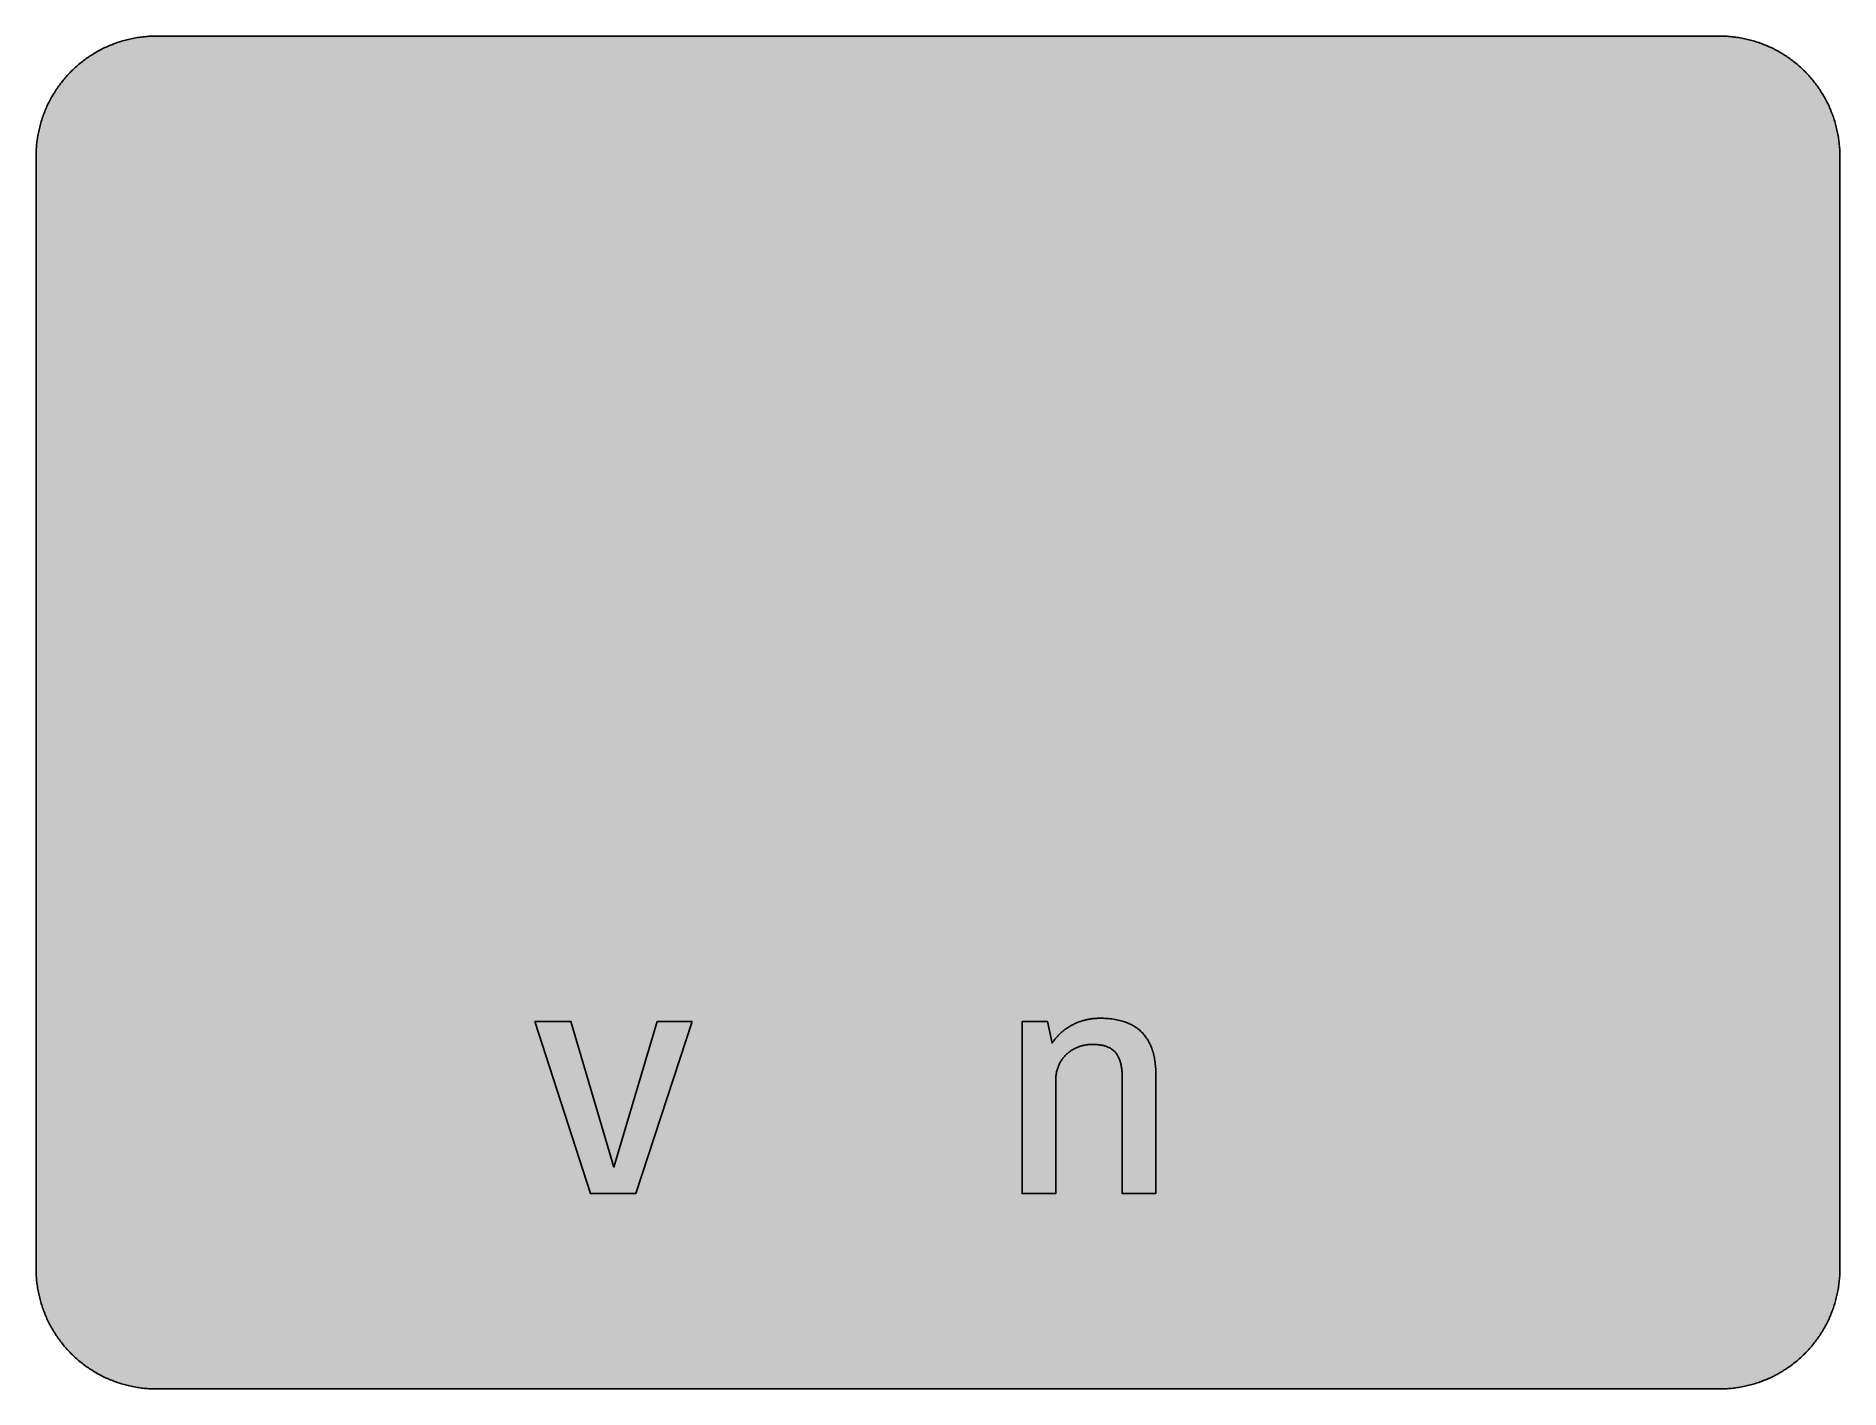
# Model space of a CAD drawing. Header units: millimetres. Extents: x 0 to 212, y 0 to 159.
import ezdxf

# ---------------------------------------------------------------- set-up
doc = ezdxf.new("R2010")
doc.units = ezdxf.units.MM

msp = doc.modelspace()

# ---------------------------------------------------------------- hatches: boundary and pattern name
for color, points in [(254, [(14.1633, 0.0536), (13.9878, 0.0533), (13.8125, 0.0559), (13.6373, 0.061), (13.462, 0.0686), (13.2893, 0.0787), (13.114, 0.0914), (12.9413, 0.1041), (12.7686, 0.1219), (12.5959, 0.1397), (12.4231, 0.16), (12.2504, 0.1829), (12.0777, 0.2057), (11.9075, 0.2337), (11.7373, 0.2616), (11.5672, 0.2921), (11.397, 0.3251), (11.2268, 0.3607), (11.0592, 0.3988), (10.8915, 0.4369), (10.7239, 0.4775), (10.5562, 0.5207), (10.3886, 0.5664), (10.2235, 0.6121), (10.0584, 0.6629), (9.8933, 0.7137), (9.7307, 0.7671), (9.5682, 0.8204), (9.4056, 0.8788), (9.2431, 0.9373), (9.083, 0.9982), (8.923, 1.0617), (8.763, 1.1252), (8.6055, 1.1938), (8.4455, 1.2624), (8.2906, 1.331), (8.1331, 1.4046), (7.9781, 1.4783), (7.8232, 1.5545), (7.6708, 1.6332), (7.5184, 1.7145), (7.366, 1.7958), (7.2161, 1.8796), (7.0663, 1.966), (6.919, 2.0523), (6.7716, 2.1438), (6.6243, 2.2352), (6.4795, 2.3266), (6.3348, 2.4232), (6.19, 2.5197), (6.0477, 2.6187), (5.908, 2.7178), (5.7683, 2.8194), (5.6286, 2.9235), (5.4915, 3.0302), (5.3543, 3.1369), (5.2197, 3.2461), (5.0851, 3.3579), (4.953, 3.4722), (4.8209, 3.5865), (4.6914, 3.7033), (4.5644, 3.8202), (4.4348, 3.9395), (4.3104, 4.0615), (4.1859, 4.1859), (4.0615, 4.3104), (3.9395, 4.4348), (3.8202, 4.5618), (3.7033, 4.6914), (3.5865, 4.8209), (3.4722, 4.953), (3.3579, 5.0851), (3.2487, 5.2197), (3.1369, 5.3543), (3.0302, 5.4915), (2.9235, 5.6286), (2.8194, 5.7683), (2.7178, 5.908), (2.6187, 6.0477), (2.5197, 6.19), (2.4232, 6.3348), (2.3266, 6.477), (2.2352, 6.6243), (2.1438, 6.7691), (2.0523, 6.919), (1.966, 7.0663), (1.8796, 7.2161), (1.7958, 7.366), (1.7145, 7.5184), (1.6332, 7.6708), (1.5545, 7.8232), (1.4783, 7.9781), (1.4046, 8.1331), (1.331, 8.2906), (1.2598, 8.4455), (1.1913, 8.603), (1.1252, 8.763), (1.0592, 8.923), (0.9982, 9.083), (0.9373, 9.2431), (0.8763, 9.4056), (0.8204, 9.5682), (0.7645, 9.7307), (0.7112, 9.8933), (0.6604, 10.0584), (0.6121, 10.2235), (0.5639, 10.3911), (0.5207, 10.5562), (0.4775, 10.7239), (0.4343, 10.8915), (0.3962, 11.0592), (0.3607, 11.2268), (0.3251, 11.397), (0.2921, 11.5672), (0.2616, 11.7373), (0.2311, 11.9075), (0.2057, 12.0802), (0.1803, 12.2504), (0.1575, 12.4231), (0.1372, 12.5959), (0.1194, 12.7686), (0.1041, 12.9413), (0.0889, 13.1166), (0.0787, 13.2893), (0.0686, 13.4645), (0.061, 13.6373), (0.0559, 13.8125), (0.0508, 13.9878), (0.0508, 14.163), (0.0522, 144.6925), (0.0508, 144.8664), (0.0559, 145.0416), (0.061, 145.2169), (0.0686, 145.3896), (0.0787, 145.5649), (0.0889, 145.7376), (0.1041, 145.9128), (0.1194, 146.0856), (0.1372, 146.2583), (0.1575, 146.431), (0.1803, 146.6037), (0.2057, 146.7739), (0.2311, 146.9466), (0.2616, 147.1168), (0.2921, 147.287), (0.3251, 147.4572), (0.3607, 147.6248), (0.3962, 147.795), (0.4343, 147.9626), (0.4775, 148.1303), (0.5207, 148.2979), (0.5639, 148.463), (0.6121, 148.6281), (0.6604, 148.7932), (0.7112, 148.9583), (0.7645, 149.1234), (0.8204, 149.286), (0.8763, 149.4485), (0.9373, 149.6111), (0.9982, 149.7711), (1.0592, 149.9311), (1.1252, 150.0911), (1.1913, 150.2486), (1.2598, 150.4061), (1.331, 150.5636), (1.4046, 150.7185), (1.4783, 150.876), (1.5545, 151.0284), (1.6332, 151.1833), (1.7145, 151.3357), (1.7958, 151.4856), (1.8796, 151.638), (1.966, 151.7879), (2.0523, 151.9352), (2.1438, 152.0825), (2.2352, 152.2298), (2.3266, 152.3746), (2.4232, 152.5194), (2.5197, 152.6616), (2.6187, 152.8039), (2.7178, 152.9461), (2.8194, 153.0858), (2.9235, 153.2255), (3.0302, 153.3627), (3.1369, 153.4973), (3.2487, 153.6344), (3.3579, 153.7665), (3.4722, 153.8986), (3.5865, 154.0307), (3.7033, 154.1602), (3.8202, 154.2898), (3.9395, 154.4168), (4.0615, 154.5438), (4.1859, 154.6682), (4.3104, 154.7901), (4.4348, 154.9121), (4.5644, 155.034), (4.6914, 155.1508), (4.8209, 155.2677), (4.953, 155.382), (5.0851, 155.4937), (5.2197, 155.6055), (5.3543, 155.7147), (5.4915, 155.8239), (5.6286, 155.9281), (5.7683, 156.0322), (5.908, 156.1338), (6.0477, 156.2354), (6.19, 156.3345), (6.3348, 156.431), (6.4795, 156.525), (6.6243, 156.6189), (6.7716, 156.7104), (6.919, 156.7993), (7.0663, 156.8882), (7.2161, 156.9745), (7.366, 157.0584), (7.5184, 157.1396), (7.6708, 157.2209), (7.8232, 157.2971), (7.9781, 157.3733), (8.1331, 157.4495), (8.2906, 157.5206), (8.4455, 157.5918), (8.6055, 157.6603), (8.763, 157.7289), (8.923, 157.7924), (9.083, 157.8559), (9.2431, 157.9169), (9.4056, 157.9753), (9.5682, 158.0337), (9.7307, 158.0871), (9.8933, 158.1404), (10.0584, 158.1912), (10.2235, 158.242), (10.3886, 158.2877), (10.5562, 158.3334), (10.7239, 158.3766), (10.8915, 158.4173), (11.0592, 158.4579), (11.2268, 158.4935), (11.397, 158.529), (11.5672, 158.562), (11.7373, 158.5925), (11.9075, 158.6205), (12.0777, 158.6484), (12.2504, 158.6713), (12.4231, 158.6941), (12.5959, 158.7144), (12.7686, 158.7322), (12.9413, 158.75), (13.114, 158.7627), (13.2893, 158.7754), (13.462, 158.7856), (13.6373, 158.7932), (13.8125, 158.7983), (13.9878, 158.8008), (14.163, 158.8033), (197.6078, 158.8036), (197.7822, 158.8008), (197.9574, 158.7983), (198.1327, 158.7932), (198.3054, 158.7856), (198.4807, 158.7754), (198.6534, 158.7627), (198.8287, 158.75), (199.0014, 158.7322), (199.1741, 158.7144), (199.3468, 158.6941), (199.5195, 158.6713), (199.6897, 158.6484), (199.8624, 158.6205), (200.0326, 158.5925), (200.2028, 158.562), (200.373, 158.529), (200.5432, 158.4935), (200.7108, 158.4579), (200.8784, 158.4173), (201.0461, 158.3766), (201.2137, 158.3334), (201.3788, 158.2877), (201.5465, 158.242), (201.7116, 158.1912), (201.8767, 158.1404), (202.0392, 158.0871), (202.2018, 158.0337), (202.3643, 157.9753), (202.5269, 157.9169), (202.6869, 157.8559), (202.8469, 157.7924), (203.007, 157.7289), (203.167, 157.6603), (203.3245, 157.5918), (203.4794, 157.5206), (203.6369, 157.4495), (203.7918, 157.3733), (203.9468, 157.2971), (204.0992, 157.2209), (204.2516, 157.1396), (204.404, 157.0584), (204.5538, 156.9745), (204.7037, 156.8882), (204.8535, 156.7993), (205.0009, 156.7104), (205.1456, 156.6189), (205.293, 156.525), (205.4352, 156.431), (205.58, 156.3345), (205.7222, 156.2354), (205.8619, 156.1338), (206.0016, 156.0322), (206.1413, 155.9281), (206.2785, 155.8239), (206.4156, 155.7147), (206.5503, 155.6055), (206.6849, 155.4937), (206.817, 155.382), (206.949, 155.2677), (207.0786, 155.1508), (207.2081, 155.034), (207.3351, 154.9121), (207.4596, 154.7901), (207.584, 154.6682), (207.7085, 154.5438), (207.8304, 154.4168), (207.9498, 154.2898), (208.0666, 154.1602), (208.1835, 154.0307), (208.2978, 153.8986), (208.4121, 153.7665), (208.5238, 153.6344), (208.6331, 153.4973), (208.7397, 153.3627), (208.8464, 153.2255), (208.9506, 153.0858), (209.0522, 152.9461), (209.1512, 152.8039), (209.2503, 152.6616), (209.3468, 152.5194), (209.4433, 152.3746), (209.5348, 152.2298), (209.6262, 152.0825), (209.7176, 151.9352), (209.804, 151.7879), (209.8904, 151.638), (209.9742, 151.4856), (210.0555, 151.3357), (210.1367, 151.1833), (210.2155, 151.0284), (210.2917, 150.876), (210.3653, 150.7185), (210.439, 150.5636), (210.5076, 150.4061), (210.5762, 150.2486), (210.6447, 150.0911), (210.7082, 149.9311), (210.7717, 149.7711), (210.8327, 149.6111), (210.8911, 149.4485), (210.9495, 149.286), (211.0029, 149.1234), (211.0562, 148.9583), (211.107, 148.7932), (211.1578, 148.6281), (211.2035, 148.463), (211.2493, 148.2979), (211.2924, 148.1303), (211.3331, 147.9626), (211.3712, 147.795), (211.4093, 147.6248), (211.4448, 147.4572), (211.4779, 147.287), (211.5083, 147.1168), (211.5363, 146.9466), (211.5642, 146.7739), (211.5871, 146.6037), (211.6099, 146.431), (211.6303, 146.2583), (211.648, 146.0856), (211.6658, 145.9128), (211.6785, 145.7376), (211.6912, 145.5649), (211.7014, 145.3896), (211.709, 145.2169), (211.7141, 145.0416), (211.7166, 144.8664), (211.7166, 144.6911), (211.7189, 14.1647), (211.7166, 13.9878), (211.7141, 13.8125), (211.709, 13.6373), (211.7014, 13.4645), (211.6912, 13.2893), (211.6785, 13.1166), (211.6658, 12.9413), (211.648, 12.7686), (211.6303, 12.5959), (211.6099, 12.4231), (211.5871, 12.2504), (211.5642, 12.0802), (211.5363, 11.9075), (211.5083, 11.7373), (211.4779, 11.5672), (211.4448, 11.397), (211.4093, 11.2268), (211.3712, 11.0592), (211.3331, 10.8915), (211.2924, 10.7239), (211.2493, 10.5562), (211.2035, 10.3911), (211.1578, 10.2235), (211.107, 10.0584), (211.0562, 9.8933), (211.0029, 9.7307), (210.9495, 9.5682), (210.8911, 9.4056), (210.8327, 9.2431), (210.7717, 9.083), (210.7082, 8.923), (210.6447, 8.763), (210.5762, 8.603), (210.5076, 8.4455), (210.439, 8.2906), (210.3653, 8.1331), (210.2917, 7.9781), (210.2155, 7.8232), (210.1367, 7.6708), (210.0555, 7.5184), (209.9742, 7.366), (209.8904, 7.2161), (209.804, 7.0663), (209.7176, 6.919), (209.6262, 6.7691), (209.5348, 6.6243), (209.4433, 6.477), (209.3468, 6.3348), (209.2503, 6.19), (209.1512, 6.0477), (209.0522, 5.908), (208.9506, 5.7683), (208.8464, 5.6286), (208.7397, 5.4915), (208.6331, 5.3543), (208.5238, 5.2197), (208.4121, 5.0851), (208.2978, 4.953), (208.1835, 4.8209), (208.0666, 4.6914), (207.9498, 4.5618), (207.8304, 4.4348), (207.7085, 4.3104), (207.584, 4.1859), (207.4596, 4.0615), (207.3351, 3.9395), (207.2081, 3.8202), (207.0786, 3.7033), (206.949, 3.5865), (206.817, 3.4722), (206.6849, 3.3579), (206.5503, 3.2461), (206.4156, 3.1369), (206.2785, 3.0302), (206.1413, 2.9235), (206.0016, 2.8194), (205.8619, 2.7178), (205.7222, 2.6187), (205.58, 2.5197), (205.4352, 2.4232), (205.293, 2.3266), (205.1456, 2.2352), (205.0009, 2.1438), (204.8535, 2.0523), (204.7037, 1.966), (204.5538, 1.8796), (204.404, 1.7958), (204.2516, 1.7145), (204.0992, 1.6332), (203.9468, 1.5545), (203.7918, 1.4783), (203.6369, 1.4046), (203.4794, 1.331), (203.3245, 1.2624), (203.167, 1.1938), (203.007, 1.1252), (202.8469, 1.0617), (202.6869, 0.9982), (202.5269, 0.9373), (202.3643, 0.8788), (202.2018, 0.8204), (202.0392, 0.7671), (201.8767, 0.7137), (201.7116, 0.6629), (201.5465, 0.6121), (201.3788, 0.5664), (201.2137, 0.5207), (201.0461, 0.4775), (200.8784, 0.4369), (200.7108, 0.3988), (200.5432, 0.3607), (200.373, 0.3251), (200.2028, 0.2921), (200.0326, 0.2616), (199.8624, 0.2337), (199.6897, 0.2057), (199.5195, 0.1829), (199.3468, 0.16), (199.1741, 0.1397), (199.0014, 0.1219), (198.8287, 0.1041), (198.6534, 0.0914), (198.4807, 0.0787), (198.3054, 0.0686), (198.1327, 0.061), (197.9574, 0.0559), (197.7822, 0.0533), (197.6069, 0.0533)]), (59, [(77.053, 43.1627), (72.941, 43.1627), (67.8575, 26.0872), (62.8124, 43.1627), (58.5819, 43.1627), (65.1013, 22.9842), (70.4176, 22.9842)]), (59, [(131.4595, 22.9842), (131.4595, 36.7975), (131.4577, 37.0027), (131.4526, 37.2059), (131.445, 37.404), (131.4348, 37.6022), (131.4196, 37.7952), (131.4044, 37.9857), (131.384, 38.1737), (131.3612, 38.3565), (131.3358, 38.5369), (131.3053, 38.7147), (131.2748, 38.8899), (131.2393, 39.0627), (131.2012, 39.2303), (131.158, 39.3954), (131.1148, 39.558), (131.0665, 39.718), (131.0157, 39.8729), (130.9624, 40.0279), (130.904, 40.1777), (130.843, 40.3225), (130.7795, 40.4673), (130.7135, 40.607), (130.6424, 40.7441), (130.5687, 40.8762), (130.4925, 41.0083), (130.4138, 41.1353), (130.3299, 41.2598), (130.2436, 41.3791), (130.1547, 41.4985), (130.0632, 41.6128), (129.9667, 41.7246), (129.8677, 41.8313), (129.7635, 41.9354), (129.6594, 42.037), (129.5502, 42.1361), (129.4359, 42.23), (129.3216, 42.324), (129.2022, 42.4104), (129.0777, 42.4967), (128.9533, 42.578), (128.8237, 42.6568), (128.6916, 42.733), (128.5545, 42.8041), (128.4148, 42.8727), (128.2725, 42.9387), (128.1252, 43.0022), (127.9779, 43.0606), (127.823, 43.1165), (127.668, 43.1673), (127.508, 43.2156), (127.3429, 43.2613), (127.1778, 43.3045), (127.0051, 43.3426), (126.8324, 43.3781), (126.6546, 43.4111), (126.4742, 43.4391), (126.2888, 43.4645), (126.1008, 43.4873), (125.9103, 43.5051), (125.7148, 43.5204), (125.5166, 43.5331), (125.316, 43.5407), (125.1102, 43.5458), (124.8994, 43.5483), (124.7978, 43.5483), (124.6962, 43.5458), (124.5946, 43.5432), (124.493, 43.5381), (124.3914, 43.5305), (124.2924, 43.5229), (124.1908, 43.5153), (124.0892, 43.5051), (123.9901, 43.4924), (123.8885, 43.4797), (123.7894, 43.4645), (123.6904, 43.4492), (123.5913, 43.4315), (123.4923, 43.4137), (123.3932, 43.3934), (123.2941, 43.373), (123.1976, 43.3502), (123.0986, 43.3248), (123.002, 43.2994), (122.9055, 43.2714), (122.809, 43.2435), (122.7125, 43.213), (122.6185, 43.1825), (122.522, 43.1495), (122.428, 43.114), (122.334, 43.0784), (122.24, 43.0428), (122.1486, 43.0047), (122.0546, 42.9641), (121.9632, 42.9235), (121.8717, 42.8803), (121.7803, 42.8346), (121.6914, 42.7888), (121.6, 42.7431), (121.5111, 42.6949), (121.4247, 42.6441), (121.3358, 42.5933), (121.2494, 42.5399), (121.1631, 42.484), (121.0767, 42.4282), (120.9929, 42.3723), (120.9091, 42.3113), (120.8253, 42.2529), (120.7414, 42.1894), (120.6602, 42.1259), (120.5789, 42.0624), (120.4976, 41.9964), (120.4189, 41.9278), (120.3401, 41.8592), (120.2639, 41.7881), (120.1852, 41.7144), (120.109, 41.6408), (120.0353, 41.5671), (119.9617, 41.4884), (119.888, 41.4122), (119.8143, 41.3309), (119.7432, 41.2496), (119.6721, 41.1683), (119.6035, 41.082), (119.5349, 40.9956), (119.4689, 40.9092), (119.4029, 40.8203), (119.3368, 40.7289), (119.2733, 40.6375), (118.7305, 43.1627), (115.7429, 43.1627), (115.7429, 22.9842), (119.7007, 22.9842), (119.7007, 36.2158), (119.7, 36.3525), (119.7051, 36.4871), (119.7153, 36.6192), (119.7254, 36.7487), (119.7407, 36.8757), (119.7585, 37.0002), (119.7813, 37.1246), (119.8042, 37.244), (119.8321, 37.3634), (119.8626, 37.4777), (119.8956, 37.592), (119.9312, 37.7038), (119.9693, 37.813), (120.0099, 37.9197), (120.0531, 38.0238), (120.0988, 38.1254), (120.1471, 38.2245), (120.1979, 38.3235), (120.2512, 38.4175), (120.3046, 38.5115), (120.363, 38.6029), (120.4214, 38.6918), (120.4824, 38.7782), (120.5459, 38.862), (120.6119, 38.9433), (120.6779, 39.022), (120.7491, 39.1008), (120.8176, 39.177), (120.8913, 39.2481), (120.965, 39.3192), (121.0386, 39.3878), (121.1148, 39.4564), (121.1936, 39.5199), (121.2723, 39.5808), (121.3536, 39.6418), (121.4349, 39.7002), (121.5187, 39.7561), (121.6025, 39.8094), (121.6863, 39.8602), (121.7727, 39.911), (121.859, 39.9593), (121.9454, 40.0025), (122.0343, 40.0456), (122.1232, 40.0888), (122.2121, 40.1269), (122.301, 40.1625), (122.3924, 40.198), (122.4839, 40.2311), (122.5728, 40.2615), (122.6642, 40.292), (122.7557, 40.3174), (122.8471, 40.3428), (122.9385, 40.3657), (123.03, 40.386), (123.1214, 40.4038), (123.2129, 40.4216), (123.3043, 40.4368), (123.3957, 40.4495), (123.4846, 40.4597), (123.5761, 40.4673), (123.665, 40.4749), (123.7539, 40.48), (123.8428, 40.4825), (123.9291, 40.4851), (124.0409, 40.4825), (124.1527, 40.48), (124.2593, 40.4774), (124.366, 40.4724), (124.4702, 40.4647), (124.5743, 40.4571), (124.6759, 40.447), (124.775, 40.4368), (124.8715, 40.4241), (124.968, 40.4089), (125.062, 40.3936), (125.1534, 40.3758), (125.2423, 40.3555), (125.3312, 40.3352), (125.4176, 40.3123), (125.5014, 40.2869), (125.5852, 40.2615), (125.6665, 40.2311), (125.7452, 40.2031), (125.824, 40.1701), (125.9002, 40.1371), (125.9738, 40.1015), (126.045, 40.0634), (126.1161, 40.0228), (126.1847, 39.9821), (126.2532, 39.939), (126.3167, 39.8932), (126.3802, 39.845), (126.4412, 39.7967), (126.5022, 39.7434), (126.5606, 39.69), (126.6165, 39.6342), (126.6723, 39.5783), (126.7231, 39.5173), (126.7739, 39.4538), (126.8247, 39.3903), (126.873, 39.3243), (126.9187, 39.2557), (126.9619, 39.1846), (127.0051, 39.1109), (127.0457, 39.0347), (127.0838, 38.956), (127.1194, 38.8747), (127.1549, 38.7934), (127.1905, 38.7071), (127.221, 38.6207), (127.2515, 38.5293), (127.2794, 38.4378), (127.3073, 38.3413), (127.3302, 38.2448), (127.3556, 38.1457), (127.3759, 38.0416), (127.3962, 37.9374), (127.414, 37.8282), (127.4293, 37.719), (127.4445, 37.6047), (127.4572, 37.4904), (127.4674, 37.371), (127.4775, 37.2491), (127.4851, 37.1272), (127.4902, 37.0002), (127.4953, 36.8706), (127.4978, 36.7386), (127.4978, 36.6039), (127.5002, 22.9842)])]:
    msp.add_hatch(color=color).paths.add_polyline_path(points)
h = msp.add_hatch(color=59)
h.paths.add_polyline_path([(14.1633, 3.5814), (13.8887, 3.5839), (13.6169, 3.5941), (13.3477, 3.6119), (13.081, 3.6347), (12.8143, 3.6652), (12.5501, 3.7008), (12.2885, 3.7465), (12.0294, 3.7948), (11.7729, 3.8506), (11.5164, 3.9141), (11.2649, 3.9827), (11.016, 4.0564), (10.7671, 4.1351), (10.5232, 4.2215), (10.2819, 4.3129), (10.0432, 4.412), (9.8069, 4.5161), (9.5733, 4.6228), (9.3447, 4.7371), (9.1186, 4.8565), (8.8951, 4.9809), (8.6741, 5.113), (8.4582, 5.2476), (8.2448, 5.3873), (8.0366, 5.5321), (7.8308, 5.682), (7.6276, 5.8369), (7.4295, 5.9969), (7.2365, 6.1595), (7.046, 6.3297), (6.8605, 6.5024), (6.6777, 6.6802), (6.5024, 6.8605), (6.3271, 7.046), (6.1595, 7.2365), (5.9969, 7.432), (5.8369, 7.6302), (5.682, 7.8308), (5.5321, 8.0366), (5.3873, 8.2448), (5.2451, 8.4582), (5.1105, 8.6741), (4.9809, 8.8951), (4.8565, 9.1186), (4.7371, 9.3447), (4.6228, 9.5758), (4.5136, 9.8069), (4.4094, 10.0432), (4.3129, 10.2819), (4.2215, 10.5232), (4.1351, 10.7696), (4.0538, 11.016), (3.9802, 11.2649), (3.9116, 11.5189), (3.8506, 11.7729), (3.7948, 12.0294), (3.744, 12.2911), (3.7008, 12.5527), (3.6627, 12.8143), (3.6322, 13.081), (3.6093, 13.3502), (3.5916, 13.6195), (3.5814, 13.8913), (3.5789, 14.163), (3.58, 144.6925), (3.5814, 144.9654), (3.5916, 145.2347), (3.6093, 145.5064), (3.6322, 145.7731), (3.6627, 146.0398), (3.7008, 146.304), (3.744, 146.5656), (3.7948, 146.8247), (3.8506, 147.0812), (3.9116, 147.3352), (3.9802, 147.5892), (4.0538, 147.8382), (4.1351, 148.0845), (4.2215, 148.3309), (4.3129, 148.5722), (4.4094, 148.811), (4.5136, 149.0472), (4.6228, 149.2783), (4.7371, 149.5095), (4.8565, 149.7355), (4.9809, 149.9591), (5.1105, 150.1775), (5.2451, 150.3959), (5.3873, 150.6093), (5.5321, 150.8176), (5.682, 151.0233), (5.8369, 151.224), (5.9969, 151.4221), (6.1595, 151.6177), (6.3271, 151.8056), (6.5024, 151.9936), (6.6777, 152.1739), (6.8605, 152.3517), (7.046, 152.5245), (7.2365, 152.6946), (7.4295, 152.8572), (7.6276, 153.0172), (7.8308, 153.1722), (8.0366, 153.322), (8.2448, 153.4668), (8.4582, 153.6065), (8.6741, 153.7411), (8.8951, 153.8732), (9.1186, 153.9977), (9.3447, 154.117), (9.5733, 154.2313), (9.8069, 154.3406), (10.0432, 154.4422), (10.2819, 154.5412), (10.5232, 154.6327), (10.7671, 154.719), (11.016, 154.7978), (11.2649, 154.874), (11.5164, 154.9425), (11.7729, 155.0035), (12.0294, 155.0594), (12.2885, 155.1102), (12.5501, 155.1534), (12.8143, 155.1889), (13.081, 155.2194), (13.3477, 155.2448), (13.6169, 155.26), (13.8887, 155.2702), (14.163, 155.2753), (197.6078, 155.2758), (197.8787, 155.2702), (198.1505, 155.26), (198.4197, 155.2448), (198.689, 155.2194), (198.9557, 155.1889), (199.2173, 155.1534), (199.4789, 155.1102), (199.7405, 155.0594), (199.9971, 155.0035), (200.2511, 154.9425), (200.5051, 154.874), (200.754, 154.7978), (201.0004, 154.719), (201.2467, 154.6327), (201.488, 154.5412), (201.7268, 154.4422), (201.963, 154.3406), (202.1942, 154.2313), (202.4253, 154.117), (202.6514, 153.9977), (202.8749, 153.8732), (203.0959, 153.7411), (203.3118, 153.6065), (203.5251, 153.4668), (203.7334, 153.322), (203.9391, 153.1722), (204.1398, 153.0172), (204.3379, 152.8572), (204.5335, 152.6946), (204.724, 152.5245), (204.9094, 152.3517), (205.0898, 152.1739), (205.2676, 151.9936), (205.4403, 151.8056), (205.6105, 151.6177), (205.773, 151.4221), (205.933, 151.224), (206.088, 151.0233), (206.2378, 150.8176), (206.3826, 150.6093), (206.5223, 150.3959), (206.6569, 150.1775), (206.789, 149.9591), (206.9135, 149.7355), (207.0329, 149.5095), (207.1472, 149.2783), (207.2538, 149.0472), (207.358, 148.811), (207.457, 148.5722), (207.5485, 148.3309), (207.6348, 148.0845), (207.7136, 147.8382), (207.7872, 147.5892), (207.8558, 147.3352), (207.9193, 147.0812), (207.9752, 146.8247), (208.0235, 146.5656), (208.0692, 146.304), (208.1047, 146.0398), (208.1352, 145.7731), (208.1581, 145.5064), (208.1759, 145.2347), (208.186, 144.9654), (208.1911, 144.6911), (208.1911, 14.1647), (208.186, 13.8913), (208.1759, 13.6195), (208.1581, 13.3502), (208.1352, 13.081), (208.1047, 12.8143), (208.0692, 12.5527), (208.0235, 12.2911), (207.9752, 12.0294), (207.9193, 11.7729), (207.8558, 11.5189), (207.7872, 11.2649), (207.7136, 11.016), (207.6348, 10.7696), (207.5485, 10.5232), (207.457, 10.2819), (207.358, 10.0432), (207.2538, 9.8069), (207.1472, 9.5758), (207.0329, 9.3447), (206.9135, 9.1186), (206.789, 8.8951), (206.6569, 8.6741), (206.5223, 8.4582), (206.3826, 8.2448), (206.2378, 8.0366), (206.088, 7.8308), (205.933, 7.6302), (205.773, 7.432), (205.6105, 7.2365), (205.4403, 7.046), (205.2676, 6.8605), (205.0898, 6.6802), (204.9094, 6.5024), (204.724, 6.3297), (204.5335, 6.1595), (204.3379, 5.9969), (204.1398, 5.8369), (203.9391, 5.682), (203.7334, 5.5321), (203.5251, 5.3873), (203.3118, 5.2476), (203.0959, 5.113), (202.8749, 4.9809), (202.6514, 4.8565), (202.4253, 4.7371), (202.1942, 4.6228), (201.963, 4.5161), (201.7268, 4.412), (201.488, 4.3129), (201.2467, 4.2215), (201.0004, 4.1351), (200.754, 4.0564), (200.5051, 3.9827), (200.2511, 3.9141), (199.9971, 3.8506), (199.7405, 3.7948), (199.4789, 3.7465), (199.2173, 3.7008), (198.9557, 3.6652), (198.689, 3.6347), (198.4197, 3.6119), (198.1505, 3.5941), (197.8787, 3.5839), (197.6069, 3.5789)])
h.paths.add_polyline_path([(14.1633, 8.8731), (14.0259, 8.8748), (13.8887, 8.8798), (13.7541, 8.8875), (13.622, 8.9002), (13.4874, 8.9154), (13.3553, 8.9332), (13.2258, 8.9535), (13.0962, 8.9789), (12.9667, 9.0068), (12.8397, 9.0373), (12.7127, 9.0729), (12.5882, 9.1084), (12.4663, 9.1491), (12.3419, 9.1923), (12.2225, 9.238), (12.1031, 9.2888), (11.9837, 9.3396), (11.8694, 9.3929), (11.7526, 9.4513), (11.6408, 9.5098), (11.5291, 9.5733), (11.4198, 9.6368), (11.3106, 9.7053), (11.2039, 9.7765), (11.0998, 9.8476), (10.9957, 9.9238), (10.8966, 10), (10.7975, 10.0787), (10.6985, 10.1625), (10.6045, 10.2464), (10.5105, 10.3327), (10.4216, 10.4216), (10.3327, 10.5131), (10.2464, 10.6045), (10.16, 10.701), (10.0787, 10.7975), (10, 10.8966), (9.9212, 10.9982), (9.8476, 11.0998), (9.7739, 11.2039), (9.7053, 11.3106), (9.6368, 11.4198), (9.5707, 11.5291), (9.5098, 11.6408), (9.4488, 11.7551), (9.3929, 11.8694), (9.337, 11.9863), (9.2862, 12.1031), (9.238, 12.2225), (9.1923, 12.3444), (9.1491, 12.4663), (9.1084, 12.5908), (9.0703, 12.7152), (9.0373, 12.8397), (9.0068, 12.9692), (8.9789, 13.0962), (8.9535, 13.2258), (8.9306, 13.3579), (8.9129, 13.4899), (8.8976, 13.622), (8.8849, 13.7566), (8.8773, 13.8913), (8.8722, 14.0259), (8.8697, 14.163), (8.8717, 144.6925), (8.8722, 144.8283), (8.8773, 144.9629), (8.8849, 145.0975), (8.8976, 145.2321), (8.9129, 145.3642), (8.9306, 145.4963), (8.9535, 145.6284), (8.9789, 145.7579), (9.0068, 145.8849), (9.0373, 146.0144), (9.0703, 146.1389), (9.1084, 146.2634), (9.1491, 146.3878), (9.1923, 146.5097), (9.238, 146.6317), (9.2862, 146.751), (9.337, 146.8679), (9.3929, 146.9847), (9.4488, 147.099), (9.5098, 147.2133), (9.5707, 147.3251), (9.6368, 147.4343), (9.7053, 147.5435), (9.7739, 147.6502), (9.8476, 147.7543), (9.9212, 147.8559), (10, 147.9575), (10.0787, 148.0566), (10.16, 148.1531), (10.2464, 148.2496), (10.3327, 148.3411), (10.4216, 148.4325), (10.5105, 148.5214), (10.6045, 148.6078), (10.6985, 148.6916), (10.7975, 148.7754), (10.8966, 148.8542), (10.9957, 148.9304), (11.0998, 149.0066), (11.2039, 149.0777), (11.3106, 149.1488), (11.4198, 149.2174), (11.5291, 149.2809), (11.6408, 149.3444), (11.7526, 149.4028), (11.8694, 149.4612), (11.9837, 149.5146), (12.1031, 149.5679), (12.2225, 149.6162), (12.3419, 149.6619), (12.4663, 149.7051), (12.5882, 149.7457), (12.7127, 149.7813), (12.8397, 149.8168), (12.9667, 149.8473), (13.0962, 149.8752), (13.2258, 149.9006), (13.3553, 149.921), (13.4874, 149.9413), (13.622, 149.9565), (13.7541, 149.9667), (13.8887, 149.9768), (14.0259, 149.9819), (14.163, 149.9819), (197.6078, 149.9842), (197.7441, 149.9819), (197.8787, 149.9768), (198.0133, 149.9667), (198.1479, 149.9565), (198.28, 149.9413), (198.4121, 149.921), (198.5442, 149.9006), (198.6737, 149.8752), (198.8007, 149.8473), (198.9303, 149.8168), (199.0547, 149.7813), (199.1792, 149.7457), (199.3036, 149.7051), (199.4256, 149.6619), (199.5475, 149.6162), (199.6669, 149.5679), (199.7837, 149.5146), (199.9005, 149.4612), (200.0148, 149.4028), (200.1291, 149.3444), (200.2409, 149.2809), (200.3501, 149.2174), (200.4593, 149.1488), (200.566, 149.0777), (200.6702, 149.0066), (200.7718, 148.9304), (200.8734, 148.8542), (200.9724, 148.7754), (201.0689, 148.6916), (201.1655, 148.6078), (201.2569, 148.5214), (201.3483, 148.4325), (201.4372, 148.3411), (201.5236, 148.2496), (201.6074, 148.1531), (201.6912, 148.0566), (201.77, 147.9575), (201.8462, 147.8559), (201.9224, 147.7543), (201.9935, 147.6502), (202.0646, 147.5435), (202.1332, 147.4343), (202.1967, 147.3251), (202.2602, 147.2133), (202.3186, 147.099), (202.377, 146.9847), (202.4304, 146.8679), (202.4812, 146.751), (202.532, 146.6317), (202.5777, 146.5097), (202.6209, 146.3878), (202.6615, 146.2634), (202.6971, 146.1389), (202.7326, 146.0144), (202.7631, 145.8849), (202.7911, 145.7579), (202.8165, 145.6284), (202.8368, 145.4963), (202.8546, 145.3642), (202.8698, 145.2321), (202.8825, 145.0975), (202.8901, 144.9629), (202.8952, 144.8283), (202.8977, 144.6911), (202.8994, 14.1647), (202.8952, 14.0259), (202.8901, 13.8913), (202.8825, 13.7566), (202.8698, 13.622), (202.8546, 13.4899), (202.8368, 13.3579), (202.8165, 13.2258), (202.7911, 13.0962), (202.7631, 12.9692), (202.7326, 12.8397), (202.6971, 12.7152), (202.6615, 12.5908), (202.6209, 12.4663), (202.5777, 12.3444), (202.532, 12.2225), (202.4812, 12.1031), (202.4304, 11.9863), (202.377, 11.8694), (202.3186, 11.7551), (202.2602, 11.6408), (202.1967, 11.5291), (202.1332, 11.4198), (202.0646, 11.3106), (201.9935, 11.2039), (201.9224, 11.0998), (201.8462, 10.9982), (201.77, 10.8966), (201.6912, 10.7975), (201.6074, 10.701), (201.5236, 10.6045), (201.4372, 10.5131), (201.3483, 10.4216), (201.2569, 10.3327), (201.1655, 10.2464), (201.0689, 10.1625), (200.9724, 10.0787), (200.8734, 10), (200.7718, 9.9238), (200.6702, 9.8476), (200.566, 9.7765), (200.4593, 9.7053), (200.3501, 9.6368), (200.2409, 9.5733), (200.1291, 9.5098), (200.0148, 9.4513), (199.9005, 9.3929), (199.7837, 9.3396), (199.6669, 9.2888), (199.5475, 9.238), (199.4256, 9.1923), (199.3036, 9.1491), (199.1792, 9.1084), (199.0547, 9.0729), (198.9303, 9.0373), (198.8007, 9.0068), (198.6737, 8.9789), (198.5442, 8.9535), (198.4121, 8.9332), (198.28, 8.9154), (198.1479, 8.9002), (198.0133, 8.8875), (197.8787, 8.8798), (197.7441, 8.8748), (197.6069, 8.8722)], flags=16)
h = msp.add_hatch(color=104)
h.paths.add_polyline_path([(75.8994, 63.5536), (75.7606, 63.5533), (75.626, 63.5584), (75.4913, 63.5686), (75.3567, 63.5787), (75.2246, 63.594), (75.0926, 63.6143), (74.963, 63.6346), (74.8309, 63.66), (74.7039, 63.688), (74.5769, 63.7184), (74.4499, 63.754), (74.3255, 63.7896), (74.201, 63.8302), (74.0791, 63.8734), (73.9572, 63.9191), (73.8378, 63.9674), (73.721, 64.0207), (73.6041, 64.074), (73.4898, 64.1299), (73.3755, 64.1909), (73.2638, 64.2544), (73.1545, 64.3179), (73.0453, 64.3865), (72.9412, 64.455), (72.8345, 64.5287), (72.7329, 64.6024), (72.6313, 64.6811), (72.5322, 64.7598), (72.4357, 64.8437), (72.3417, 64.9275), (72.2478, 65.0138), (72.1563, 65.1027), (72.0674, 65.1916), (71.9811, 65.2856), (71.8972, 65.3796), (71.816, 65.4787), (71.7347, 65.5777), (71.6585, 65.6768), (71.5823, 65.7809), (71.5112, 65.8851), (71.44, 65.9917), (71.374, 66.101), (71.308, 66.2102), (71.2445, 66.3219), (71.186, 66.4337), (71.1276, 66.5505), (71.0743, 66.6648), (71.0235, 66.7842), (70.9727, 66.9036), (70.927, 67.0255), (70.8838, 67.1474), (70.8457, 67.2694), (70.8076, 67.3964), (70.772, 67.5208), (70.7415, 67.6478), (70.7136, 67.7774), (70.6882, 67.9069), (70.6679, 68.039), (70.6501, 68.1711), (70.6349, 68.3031), (70.6222, 68.4378), (70.6145, 68.5724), (70.6095, 68.707), (70.6069, 68.8442), (70.6078, 128.8175), (70.6095, 128.9533), (70.6145, 129.0879), (70.6222, 129.2225), (70.6349, 129.3571), (70.6501, 129.4892), (70.6679, 129.6213), (70.6882, 129.7534), (70.7136, 129.8829), (70.7415, 130.0099), (70.772, 130.1394), (70.8076, 130.2639), (70.8457, 130.3884), (70.8838, 130.5128), (70.927, 130.6347), (70.9727, 130.7567), (71.0235, 130.876), (71.0743, 130.9929), (71.1276, 131.1097), (71.186, 131.224), (71.2445, 131.3383), (71.308, 131.4501), (71.374, 131.5593), (71.44, 131.6685), (71.5112, 131.7752), (71.5823, 131.8793), (71.6585, 131.9809), (71.7347, 132.0825), (71.816, 132.1816), (71.8972, 132.2781), (71.9811, 132.3746), (72.0674, 132.4661), (72.1563, 132.5575), (72.2478, 132.6464), (72.3417, 132.7328), (72.4357, 132.8166), (72.5322, 132.9004), (72.6313, 132.9792), (72.7329, 133.0554), (72.8345, 133.1316), (72.9412, 133.2027), (73.0453, 133.2738), (73.1545, 133.3424), (73.2638, 133.4059), (73.3755, 133.4694), (73.4898, 133.5278), (73.6041, 133.5862), (73.721, 133.6396), (73.8378, 133.6929), (73.9572, 133.7412), (74.0791, 133.7869), (74.201, 133.8301), (74.3255, 133.8707), (74.4499, 133.9063), (74.5769, 133.9418), (74.7039, 133.9723), (74.8309, 134.0002), (74.963, 134.0256), (75.0926, 134.046), (75.2246, 134.0663), (75.3567, 134.0815), (75.4913, 134.0917), (75.626, 134.1018), (75.7606, 134.1069), (75.8977, 134.1069), (135.8717, 134.1092), (136.0068, 134.1069), (136.144, 134.1018), (136.2786, 134.0917), (136.4107, 134.0815), (136.5453, 134.0663), (136.6774, 134.046), (136.8069, 134.0256), (136.9365, 134.0002), (137.066, 133.9723), (137.193, 133.9418), (137.32, 133.9063), (137.4445, 133.8707), (137.5689, 133.8301), (137.6909, 133.7869), (137.8102, 133.7412), (137.9296, 133.6929), (138.049, 133.6396), (138.1658, 133.5862), (138.2801, 133.5278), (138.3919, 133.4694), (138.5037, 133.4059), (138.6154, 133.3424), (138.7221, 133.2738), (138.8288, 133.2027), (138.9329, 133.1316), (139.0371, 133.0554), (139.1387, 132.9792), (139.2377, 132.9004), (139.3342, 132.8166), (139.4282, 132.7328), (139.5222, 132.6464), (139.6136, 132.5575), (139.7, 132.4661), (139.7864, 132.3746), (139.8727, 132.2781), (139.954, 132.1816), (140.0327, 132.0825), (140.1115, 131.9809), (140.1851, 131.8793), (140.2588, 131.7752), (140.3274, 131.6685), (140.396, 131.5593), (140.462, 131.4501), (140.523, 131.3383), (140.5839, 131.224), (140.6398, 131.1097), (140.6957, 130.9929), (140.7465, 130.876), (140.7947, 130.7567), (140.8405, 130.6347), (140.8836, 130.5128), (140.9243, 130.3884), (140.9624, 130.2639), (140.9954, 130.1394), (141.0259, 130.0099), (141.0538, 129.8829), (141.0792, 129.7534), (141.1021, 129.6213), (141.1199, 129.4892), (141.1351, 129.3571), (141.1478, 129.2225), (141.1554, 129.0879), (141.1605, 128.9533), (141.163, 128.8161), (141.1633, 68.8453), (141.1605, 68.707), (141.1554, 68.5724), (141.1478, 68.4378), (141.1351, 68.3031), (141.1199, 68.1711), (141.1021, 68.039), (141.0792, 67.9069), (141.0538, 67.7774), (141.0259, 67.6478), (140.9954, 67.5208), (140.9624, 67.3964), (140.9243, 67.2694), (140.8836, 67.1474), (140.8405, 67.0255), (140.7947, 66.9036), (140.7465, 66.7842), (140.6957, 66.6648), (140.6398, 66.5505), (140.5839, 66.4337), (140.523, 66.3219), (140.462, 66.2102), (140.396, 66.101), (140.3274, 65.9917), (140.2588, 65.8851), (140.1851, 65.7809), (140.1115, 65.6768), (140.0327, 65.5777), (139.954, 65.4787), (139.8727, 65.3796), (139.7864, 65.2856), (139.7, 65.1916), (139.6136, 65.1027), (139.5222, 65.0138), (139.4282, 64.9275), (139.3342, 64.8437), (139.2377, 64.7598), (139.1387, 64.6811), (139.0371, 64.6024), (138.9329, 64.5287), (138.8288, 64.455), (138.7221, 64.3865), (138.6154, 64.3179), (138.5037, 64.2544), (138.3919, 64.1909), (138.2801, 64.1299), (138.1658, 64.074), (138.049, 64.0207), (137.9296, 63.9674), (137.8102, 63.9191), (137.6909, 63.8734), (137.5689, 63.8302), (137.4445, 63.7896), (137.32, 63.754), (137.193, 63.7184), (137.066, 63.688), (136.9365, 63.66), (136.8069, 63.6346), (136.6774, 63.6143), (136.5453, 63.594), (136.4107, 63.5787), (136.2786, 63.5686), (136.144, 63.5584), (136.0068, 63.5533), (135.8697, 63.5533)])
h.paths.add_polyline_path([(76.7814, 72.3731), (134.9897, 72.3731), (134.9897, 82.9564), (76.7814, 82.9564)], flags=16)
h = msp.add_hatch(color=59)
h.paths.add_polyline_path([(108.4862, 26.3204), (108.4656, 26.3144), (108.4478, 26.3093), (108.4301, 26.3042), (108.4097, 26.2966), (108.3894, 26.2915), (108.3691, 26.2865), (108.3513, 26.2814), (108.3285, 26.2763), (108.3081, 26.2738), (108.2878, 26.2687), (108.2675, 26.2636), (108.2446, 26.2585), (108.2243, 26.2534), (108.2015, 26.2484), (108.1811, 26.2433), (108.1583, 26.2407), (108.1354, 26.2357), (108.1126, 26.2306), (108.0922, 26.228), (108.0694, 26.223), (108.0465, 26.2179), (108.0237, 26.2153), (108.0008, 26.2103), (107.9779, 26.2077), (107.9551, 26.2026), (107.9297, 26.2001), (107.9068, 26.195), (107.884, 26.1925), (107.8611, 26.1874), (107.8382, 26.1849), (107.8154, 26.1823), (107.7925, 26.1772), (107.7697, 26.1747), (107.7443, 26.1722), (107.7214, 26.1696), (107.6985, 26.1671), (107.6757, 26.1645), (107.6528, 26.162), (107.63, 26.1569), (107.6071, 26.1544), (107.5842, 26.1544), (107.5639, 26.1518), (107.5411, 26.1493), (107.5182, 26.1468), (107.4979, 26.1442), (107.475, 26.1417), (107.4547, 26.1417), (107.4318, 26.1391), (107.4115, 26.1366), (107.3912, 26.1366), (107.3683, 26.1341), (107.348, 26.1315), (107.3277, 26.1315), (107.3099, 26.1315), (107.2896, 26.129), (107.2693, 26.129), (107.2515, 26.1264), (107.2312, 26.1264), (107.2134, 26.1264), (107.1956, 26.1264), (107.1778, 26.1264), (107.1601, 26.1239), (107.1448, 26.1239), (107.127, 26.1239), (107.0788, 26.1239), (107.0305, 26.1264), (106.9848, 26.1264), (106.9391, 26.129), (106.8959, 26.1315), (106.8527, 26.1366), (106.8121, 26.1417), (106.7714, 26.1442), (106.7308, 26.1518), (106.6927, 26.1569), (106.6571, 26.1645), (106.619, 26.1722), (106.5835, 26.1798), (106.5505, 26.1899), (106.5174, 26.1976), (106.4844, 26.2103), (106.4539, 26.2204), (106.4235, 26.2331), (106.393, 26.2458), (106.365, 26.2585), (106.3371, 26.2712), (106.3117, 26.2865), (106.2863, 26.3017), (106.2609, 26.3195), (106.238, 26.3373), (106.2152, 26.355), (106.1923, 26.3728), (106.1695, 26.3931), (106.1491, 26.4135), (106.1314, 26.4338), (106.111, 26.4566), (106.0933, 26.4795), (106.0755, 26.5024), (106.0602, 26.5278), (106.0425, 26.5532), (106.0272, 26.5786), (106.0145, 26.6065), (105.9993, 26.6344), (105.9866, 26.6624), (105.9739, 26.6929), (105.9637, 26.7208), (105.951, 26.7538), (105.9409, 26.7868), (105.9307, 26.8199), (105.9231, 26.8529), (105.9129, 26.8884), (105.9053, 26.924), (105.8977, 26.9596), (105.8926, 26.9977), (105.885, 27.0358), (105.8799, 27.0764), (105.8748, 27.117), (105.8697, 27.1577), (105.8647, 27.2009), (105.8621, 27.244), (105.857, 27.2872), (105.8545, 27.3329), (105.852, 27.3787), (105.8494, 27.4269), (105.8494, 27.4752), (105.8469, 27.5234), (105.8469, 27.5742), (105.8469, 27.625), (105.8469, 27.6784), (105.8471, 50.1481), (101.8893, 50.1481), (101.8893, 27.3689), (101.8896, 27.2136), (101.8946, 27.0637), (101.9023, 26.9164), (101.9124, 26.7716), (101.9251, 26.6319), (101.9404, 26.4922), (101.9581, 26.3576), (101.9785, 26.223), (102.0039, 26.0934), (102.0293, 25.9664), (102.0572, 25.842), (102.0902, 25.72), (102.1232, 25.6007), (102.1613, 25.4838), (102.1994, 25.3721), (102.2401, 25.2603), (102.2833, 25.1511), (102.329, 25.0469), (102.3772, 24.9428), (102.428, 24.8437), (102.4814, 24.7472), (102.5347, 24.6507), (102.5931, 24.5593), (102.6516, 24.4678), (102.7125, 24.3815), (102.776, 24.2976), (102.8395, 24.2138), (102.9081, 24.1351), (102.9767, 24.0589), (103.0453, 23.9827), (103.1189, 23.9116), (103.1926, 23.8404), (103.2688, 23.7744), (103.345, 23.7084), (103.4263, 23.6449), (103.5075, 23.5864), (103.5888, 23.528), (103.6726, 23.4721), (103.759, 23.4188), (103.8454, 23.368), (103.9343, 23.3197), (104.0232, 23.2715), (104.1146, 23.2283), (104.206, 23.1851), (104.3, 23.147), (104.3965, 23.1089), (104.4905, 23.0734), (104.5896, 23.0403), (104.6886, 23.0099), (104.7877, 22.9794), (104.8868, 22.954), (104.9884, 22.9286), (105.0925, 22.9057), (105.1941, 22.8854), (105.3008, 22.8676), (105.4049, 22.8498), (105.5116, 22.8346), (105.6183, 22.8219), (105.725, 22.8117), (105.8342, 22.8041), (105.9434, 22.7965), (106.0526, 22.7914), (106.1618, 22.7889), (106.2736, 22.7889), (106.3269, 22.7889), (106.3777, 22.7889), (106.4311, 22.7889), (106.4819, 22.7914), (106.5352, 22.794), (106.586, 22.794), (106.6394, 22.7965), (106.6902, 22.799), (106.741, 22.8016), (106.7918, 22.8041), (106.8426, 22.8092), (106.8934, 22.8117), (106.9442, 22.8168), (106.995, 22.8194), (107.0432, 22.8244), (107.094, 22.8295), (107.1448, 22.8346), (107.1931, 22.8397), (107.2439, 22.8448), (107.2921, 22.8498), (107.3404, 22.8575), (107.3887, 22.8625), (107.4369, 22.8702), (107.4852, 22.8752), (107.5334, 22.8829), (107.5817, 22.8905), (107.63, 22.8981), (107.6782, 22.9057), (107.7239, 22.9133), (107.7722, 22.921), (107.8179, 22.9311), (107.8636, 22.9387), (107.9094, 22.9464), (107.9576, 22.9565), (108.0033, 22.9667), (108.0491, 22.9743), (108.0922, 22.9845), (108.138, 22.9946), (108.1837, 23.0048), (108.2269, 23.0149), (108.2726, 23.0251), (108.3158, 23.0353), (108.3615, 23.0454), (108.4047, 23.0556), (108.4478, 23.0657), (108.491, 23.0784), (108.5342, 23.0886), (108.5748, 23.0988), (108.618, 23.1115), (108.6612, 23.1216), (108.7018, 23.1343), (108.745, 23.1445), (108.7857, 23.1572), (108.8263, 23.1699), (108.8669, 23.18), (108.9076, 23.1927), (108.9482, 23.2054), (108.9889, 23.2181), (109.027, 23.2308), (109.0676, 23.2435), (109.1057, 23.2537), (109.1438, 23.2664), (109.1844, 23.2791), (109.2225, 23.2918)])
edge = h.paths.add_edge_path(flags=16)
edge.add_line((108.4474, 49.6436), (108.4478, 49.5808))
edge.add_line((108.4478, 49.5808), (108.4478, 49.5198))
edge.add_line((108.4478, 49.5198), (108.4504, 49.4614))
edge.add_line((108.4504, 49.4614), (108.4555, 49.403))
edge.add_line((108.4555, 49.403), (108.4605, 49.3446))
edge.add_line((108.4605, 49.3446), (108.4682, 49.2887))
edge.add_line((108.4682, 49.2887), (108.4758, 49.2328))
edge.add_line((108.4758, 49.2328), (108.4834, 49.1795))
edge.add_line((108.4834, 49.1795), (108.4936, 49.1261))
edge.add_line((108.4936, 49.1261), (108.5037, 49.0728))
edge.add_line((108.5037, 49.0728), (108.5139, 49.022))
edge.add_line((108.5139, 49.022), (108.5266, 48.9712))
edge.add_line((108.5266, 48.9712), (108.5393, 48.9229))
edge.add_line((108.5393, 48.9229), (108.5545, 48.8747))
edge.add_line((108.5545, 48.8747), (108.5698, 48.8264))
edge.add_line((108.5698, 48.8264), (108.585, 48.7807))
edge.add_line((108.585, 48.7807), (108.6002, 48.735))
edge.add_line((108.6002, 48.735), (108.618, 48.6893))
edge.add_line((108.618, 48.6893), (108.6358, 48.6461))
edge.add_line((108.6358, 48.6461), (108.6536, 48.6029))
edge.add_line((108.6536, 48.6029), (108.6739, 48.5597))
edge.add_line((108.6739, 48.5597), (108.6942, 48.5191))
edge.add_line((108.6942, 48.5191), (108.7145, 48.4784))
edge.add_line((108.7145, 48.4784), (108.7349, 48.4403))
edge.add_line((108.7349, 48.4403), (108.7552, 48.4022))
edge.add_line((108.7552, 48.4022), (108.778, 48.3641))
edge.add_line((108.778, 48.3641), (108.8009, 48.3286))
edge.add_line((108.8009, 48.3286), (108.8212, 48.293))
edge.add_line((108.8212, 48.293), (108.8466, 48.2575))
edge.add_line((108.8466, 48.2575), (108.8695, 48.2219))
edge.add_line((108.8695, 48.2219), (108.8923, 48.1889))
edge.add_line((108.8923, 48.1889), (108.9152, 48.1584))
edge.add_line((108.9152, 48.1584), (108.9406, 48.1254))
edge.add_line((108.9406, 48.1254), (108.966, 48.0949))
edge.add_line((108.966, 48.0949), (108.9889, 48.067))
edge.add_line((108.9889, 48.067), (109.0143, 48.0365))
edge.add_line((109.0143, 48.0365), (109.0397, 48.0085))
edge.add_line((109.0397, 48.0085), (109.0651, 47.9806))
edge.add_line((109.0651, 47.9806), (109.0905, 47.9552))
edge.add_line((109.0905, 47.9552), (109.1159, 47.9298))
edge.add_line((109.1159, 47.9298), (109.1387, 47.9044))
edge.add_line((109.1387, 47.9044), (109.1641, 47.8815))
edge.add_line((109.1641, 47.8815), (109.1895, 47.8587))
edge.add_line((109.1895, 47.8587), (109.2149, 47.8358))
edge.add_line((109.2149, 47.8358), (109.2403, 47.813))
edge.add_line((109.2403, 47.813), (109.2657, 47.7926))
edge.add_line((109.2657, 47.7926), (109.2886, 47.7723))
edge.add_line((109.2886, 47.7723), (109.314, 47.7545))
edge.add_line((109.314, 47.7545), (109.3368, 47.7342))
edge.add_line((109.3368, 47.7342), (109.3622, 47.7164))
edge.add_line((109.3622, 47.7164), (109.3851, 47.7012))
edge.add_line((109.3851, 47.7012), (109.408, 47.6834))
edge.add_line((109.408, 47.6834), (109.4308, 47.6682))
edge.add_line((109.4308, 47.6682), (109.4537, 47.6529))
edge.add_line((109.4537, 47.6529), (109.4765, 47.6402))
edge.add_line((109.4765, 47.6402), (109.4969, 47.6275))
edge.add_line((109.4969, 47.6275), (109.5172, 47.6148))
edge.add_line((109.5172, 47.6148), (109.5375, 47.6021))
edge.add_line((109.5375, 47.6021), (109.5578, 47.592))
edge.add_line((109.5578, 47.592), (109.5781, 47.5818))
edge.add_line((109.5781, 47.5818), (109.5959, 47.5717))
edge.add_line((109.5959, 47.5717), (109.6137, 47.5615))
edge.add_line((109.6137, 47.5615), (109.6315, 47.5539))
edge.add_line((109.6315, 47.5539), (109.6493, 47.5463))
edge.add_line((109.6493, 47.5463), (108.0604, 43.7829))
edge.add_line((108.0604, 43.7829), (110.4265, 43.7829))
edge.add_line((110.4265, 43.7829), (112.7552, 47.5474))
edge.add_line((112.7552, 47.5474), (112.7811, 47.592))
edge.add_line((112.7811, 47.592), (112.8065, 47.6352))
edge.add_line((112.8065, 47.6352), (112.8319, 47.6809))
edge.add_line((112.8319, 47.6809), (112.8573, 47.7241))
edge.add_line((112.8573, 47.7241), (112.8801, 47.7672))
edge.add_line((112.8801, 47.7672), (112.9055, 47.8104))
edge.add_line((112.9055, 47.8104), (112.9284, 47.8536))
edge.add_line((112.9284, 47.8536), (112.9487, 47.8968))
edge.add_line((112.9487, 47.8968), (112.9716, 47.9374))
edge.add_line((112.9716, 47.9374), (112.9919, 47.9781))
edge.add_line((112.9919, 47.9781), (113.0122, 48.0187))
edge.add_line((113.0122, 48.0187), (113.03, 48.0593))
edge.add_line((113.03, 48.0593), (113.0503, 48.1))
edge.add_line((113.0503, 48.1), (113.0681, 48.1406))
edge.add_line((113.0681, 48.1406), (113.0859, 48.1787))
edge.add_line((113.0859, 48.1787), (113.1037, 48.2168))
edge.add_line((113.1037, 48.2168), (113.1189, 48.2549))
edge.add_line((113.1189, 48.2549), (113.1341, 48.293))
edge.add_line((113.1341, 48.293), (113.1494, 48.3311))
edge.add_line((113.1494, 48.3311), (113.1646, 48.3692))
edge.add_line((113.1646, 48.3692), (113.1799, 48.4048))
edge.add_line((113.1799, 48.4048), (113.1926, 48.4403))
edge.add_line((113.1926, 48.4403), (113.2053, 48.4784))
edge.add_line((113.2053, 48.4784), (113.218, 48.514))
edge.add_line((113.218, 48.514), (113.2307, 48.547))
edge.add_line((113.2307, 48.547), (113.2434, 48.5826))
edge.add_line((113.2434, 48.5826), (113.2535, 48.6181))
edge.add_line((113.2535, 48.6181), (113.2637, 48.6512))
edge.add_line((113.2637, 48.6512), (113.2738, 48.6842))
edge.add_line((113.2738, 48.6842), (113.284, 48.7172))
edge.add_line((113.284, 48.7172), (113.2942, 48.7502))
edge.add_line((113.2942, 48.7502), (113.3018, 48.7832))
edge.add_line((113.3018, 48.7832), (113.3094, 48.8163))
edge.add_line((113.3094, 48.8163), (113.3196, 48.8467))
edge.add_line((113.3196, 48.8467), (113.3272, 48.8798))
edge.add_line((113.3272, 48.8798), (113.3323, 48.9102))
edge.add_line((113.3323, 48.9102), (113.3399, 48.9407))
edge.add_line((113.3399, 48.9407), (113.3475, 48.9712))
edge.add_line((113.3475, 48.9712), (113.3526, 49.0017))
edge.add_line((113.3526, 49.0017), (113.3577, 49.0296))
edge.add_line((113.3577, 49.0296), (113.3627, 49.0601))
edge.add_line((113.3627, 49.0601), (113.3678, 49.088))
edge.add_line((113.3678, 49.088), (113.3729, 49.116))
edge.add_line((113.3729, 49.116), (113.378, 49.1465))
edge.add_line((113.378, 49.1465), (113.3831, 49.1719))
edge.add_line((113.3831, 49.1719), (113.3856, 49.1998))
edge.add_line((113.3856, 49.1998), (113.3907, 49.2277))
edge.add_line((113.3907, 49.2277), (113.3932, 49.2557))
edge.add_line((113.3932, 49.2557), (113.3958, 49.2811))
edge.add_line((113.3958, 49.2811), (113.3983, 49.3065))
edge.add_line((113.3983, 49.3065), (113.4008, 49.3344))
edge.add_line((113.4008, 49.3344), (113.4034, 49.3598))
edge.add_line((113.4034, 49.3598), (113.4059, 49.3852))
edge.add_line((113.4059, 49.3852), (113.4059, 49.4081))
edge.add_line((113.4059, 49.4081), (113.4085, 49.4335))
edge.add_line((113.4085, 49.4335), (113.4085, 49.4589))
edge.add_line((113.4085, 49.4589), (113.411, 49.4817))
edge.add_line((113.411, 49.4817), (113.411, 49.5071))
edge.add_line((113.411, 49.5071), (113.4135, 49.53))
edge.add_line((113.4135, 49.53), (113.4135, 49.5529))
edge.add_line((113.4135, 49.5529), (113.4135, 49.5757))
edge.add_line((113.4135, 49.5757), (113.4135, 49.5986))
edge.add_line((113.4135, 49.5986), (113.4135, 49.6214))
edge.add_line((113.4135, 49.6214), (113.4135, 49.6418))
edge.add_line((113.4135, 49.6418), (113.4135, 49.7078))
edge.add_line((113.4135, 49.7078), (113.411, 49.7713))
edge.add_line((113.411, 49.7713), (113.4059, 49.8373))
edge.add_line((113.4059, 49.8373), (113.4008, 49.9008))
edge.add_line((113.4008, 49.9008), (113.3932, 49.9618))
edge.add_line((113.3932, 49.9618), (113.3856, 50.0253))
edge.add_line((113.3856, 50.0253), (113.3754, 50.0863))
edge.add_line((113.3754, 50.0863), (113.3653, 50.1472))
edge.add_line((113.3653, 50.1472), (113.3526, 50.2082))
edge.add_line((113.3526, 50.2082), (113.3373, 50.2691))
edge.add_line((113.3373, 50.2691), (113.3221, 50.3276))
edge.add_line((113.3221, 50.3276), (113.3043, 50.386))
edge.add_line((113.3043, 50.386), (113.2865, 50.4444))
edge.add_line((113.2865, 50.4444), (113.2662, 50.5003))
edge.add_line((113.2662, 50.5003), (113.2459, 50.5587))
edge.add_line((113.2459, 50.5587), (113.223, 50.612))
edge.add_line((113.223, 50.612), (113.1976, 50.6679))
edge.add_line((113.1976, 50.6679), (113.1722, 50.7213))
edge.add_line((113.1722, 50.7213), (113.1468, 50.7746))
edge.add_line((113.1468, 50.7746), (113.1189, 50.8279))
edge.add_line((113.1189, 50.8279), (113.091, 50.8787))
edge.add_line((113.091, 50.8787), (113.0605, 50.9295))
edge.add_line((113.0605, 50.9295), (113.03, 50.9803))
edge.add_line((113.03, 50.9803), (112.997, 51.0286))
edge.add_line((112.997, 51.0286), (112.9614, 51.0769))
edge.add_line((112.9614, 51.0769), (112.9284, 51.1251))
edge.add_line((112.9284, 51.1251), (112.8928, 51.1708))
edge.add_line((112.8928, 51.1708), (112.8547, 51.2166))
edge.add_line((112.8547, 51.2166), (112.8166, 51.2597))
edge.add_line((112.8166, 51.2597), (112.7785, 51.3055))
edge.add_line((112.7785, 51.3055), (112.7379, 51.3461))
edge.add_line((112.7379, 51.3461), (112.6947, 51.3893))
edge.add_line((112.6947, 51.3893), (112.6541, 51.4274))
edge.add_line((112.6541, 51.4274), (112.6109, 51.468))
edge.add_line((112.6109, 51.468), (112.5652, 51.5061))
edge.add_line((112.5652, 51.5061), (112.5195, 51.5442))
edge.add_line((112.5195, 51.5442), (112.4737, 51.5798))
edge.add_line((112.4737, 51.5798), (112.4255, 51.6153))
edge.add_line((112.4255, 51.6153), (112.3798, 51.6484))
edge.add_line((112.3798, 51.6484), (112.329, 51.6814))
edge.add_line((112.329, 51.6814), (112.2807, 51.7144))
edge.add_line((112.2807, 51.7144), (112.2299, 51.7449))
edge.add_line((112.2299, 51.7449), (112.1766, 51.7728))
edge.add_line((112.1766, 51.7728), (112.1258, 51.8008))
edge.add_line((112.1258, 51.8008), (112.0724, 51.8287))
edge.add_line((112.0724, 51.8287), (112.0165, 51.8541))
edge.add_line((112.0165, 51.8541), (111.9632, 51.877))
edge.add_line((111.9632, 51.877), (111.9073, 51.9024))
edge.add_line((111.9073, 51.9024), (111.8514, 51.9227))
edge.add_line((111.8514, 51.9227), (111.793, 51.943))
edge.add_line((111.793, 51.943), (111.7371, 51.9633))
edge.add_line((111.7371, 51.9633), (111.6787, 51.9811))
edge.add_line((111.6787, 51.9811), (111.6178, 51.9989))
edge.add_line((111.6178, 51.9989), (111.5593, 52.0141))
edge.add_line((111.5593, 52.0141), (111.4984, 52.0268))
edge.add_line((111.4984, 52.0268), (111.4374, 52.0395))
edge.add_line((111.4374, 52.0395), (111.3765, 52.0497))
edge.add_line((111.3765, 52.0497), (111.313, 52.0598))
edge.add_line((111.313, 52.0598), (111.252, 52.0675))
edge.add_line((111.252, 52.0675), (111.1885, 52.0751))
edge.add_line((111.1885, 52.0751), (111.1225, 52.0802))
edge.add_line((111.1225, 52.0802), (111.059, 52.0852))
edge.add_line((111.059, 52.0852), (110.9955, 52.0852))
edge.add_line((110.9955, 52.0852), (110.9294, 52.0878))
edge.add_line((110.9294, 52.0878), (110.8634, 52.0852))
edge.add_line((110.8634, 52.0852), (110.7999, 52.0852))
edge.add_line((110.7999, 52.0852), (110.7364, 52.0802))
edge.add_line((110.7364, 52.0802), (110.6703, 52.0751))
edge.add_line((110.6703, 52.0751), (110.6094, 52.0675))
edge.add_line((110.6094, 52.0675), (110.5459, 52.0598))
edge.add_line((110.5459, 52.0598), (110.4824, 52.0497))
edge.add_line((110.4824, 52.0497), (110.4214, 52.0395))
edge.add_line((110.4214, 52.0395), (110.3605, 52.0268))
edge.add_line((110.3605, 52.0268), (110.2995, 52.0141))
edge.add_line((110.2995, 52.0141), (110.2411, 51.9989))
edge.add_line((110.2411, 51.9989), (110.1827, 51.9811))
edge.add_line((110.1827, 51.9811), (110.1242, 51.9633))
edge.add_line((110.1242, 51.9633), (110.0658, 51.943))
edge.add_line((110.0658, 51.943), (110.0099, 51.9227))
edge.add_line((110.0099, 51.9227), (109.9515, 51.9024))
edge.add_line((109.9515, 51.9024), (109.8956, 51.877))
edge.add_line((109.8956, 51.877), (109.8423, 51.8541))
edge.add_line((109.8423, 51.8541), (109.789, 51.8287))
edge.add_line((109.789, 51.8287), (109.7356, 51.8008))
edge.add_line((109.7356, 51.8008), (109.6823, 51.7728))
edge.add_line((109.6823, 51.7728), (109.6315, 51.7449))
edge.add_line((109.6315, 51.7449), (109.5807, 51.7144))
edge.add_line((109.5807, 51.7144), (109.5299, 51.6814))
edge.add_line((109.5299, 51.6814), (109.4816, 51.6484))
edge.add_line((109.4816, 51.6484), (109.4334, 51.6153))
edge.add_line((109.4334, 51.6153), (109.3851, 51.5798))
edge.add_line((109.3851, 51.5798), (109.3394, 51.5442))
edge.add_line((109.3394, 51.5442), (109.2937, 51.5061))
edge.add_line((109.2937, 51.5061), (109.2505, 51.468))
edge.add_line((109.2505, 51.468), (109.2073, 51.4274))
edge.add_line((109.2073, 51.4274), (109.1641, 51.3893))
edge.add_line((109.1641, 51.3893), (109.1235, 51.3461))
edge.add_line((109.1235, 51.3461), (109.0828, 51.3055))
edge.add_line((109.0828, 51.3055), (109.0422, 51.2597))
edge.add_line((109.0422, 51.2597), (109.0041, 51.2166))
edge.add_line((109.0041, 51.2166), (108.9685, 51.1708))
edge.add_line((108.9685, 51.1708), (108.933, 51.1251))
edge.add_line((108.933, 51.1251), (108.8974, 51.0769))
edge.add_line((108.8974, 51.0769), (108.8644, 51.0286))
edge.add_line((108.8644, 51.0286), (108.8314, 50.9803))
edge.add_line((108.8314, 50.9803), (108.8009, 50.9295))
edge.add_line((108.8009, 50.9295), (108.7704, 50.8787))
edge.add_line((108.7704, 50.8787), (108.7399, 50.8279))
edge.add_line((108.7399, 50.8279), (108.712, 50.7746))
edge.add_line((108.712, 50.7746), (108.6866, 50.7213))
edge.add_line((108.6866, 50.7213), (108.6612, 50.6679))
edge.add_line((108.6612, 50.6679), (108.6383, 50.612))
edge.add_line((108.6383, 50.612), (108.6155, 50.5587))
edge.add_line((108.6155, 50.5587), (108.5952, 50.5003))
edge.add_line((108.5952, 50.5003), (108.5748, 50.4444))
edge.add_line((108.5748, 50.4444), (108.5545, 50.386))
edge.add_line((108.5545, 50.386), (108.5393, 50.3276))
edge.add_line((108.5393, 50.3276), (108.524, 50.2691))
edge.add_line((108.524, 50.2691), (108.5088, 50.2082))
edge.add_line((108.5088, 50.2082), (108.4961, 50.1472))
edge.add_line((108.4961, 50.1472), (108.4834, 50.0863))
edge.add_line((108.4834, 50.0863), (108.4732, 50.0253))
edge.add_line((108.4732, 50.0253), (108.4656, 49.9618))
edge.add_line((108.4656, 49.9618), (108.458, 49.9008))
edge.add_line((108.458, 49.9008), (108.4529, 49.8373))
edge.add_line((108.4529, 49.8373), (108.4504, 49.7713))
edge.add_line((108.4504, 49.7713), (108.4478, 49.7078))
edge.add_line((108.4478, 49.7078), (108.4453, 49.6418))
h = msp.add_hatch(color=59)
edge = h.paths.add_edge_path()
edge.add_line((88.3073, 22.5954), (88.5368, 22.5958))
edge.add_line((88.5368, 22.5958), (88.7628, 22.6035))
edge.add_line((88.7628, 22.6035), (88.9889, 22.6136))
edge.add_line((88.9889, 22.6136), (89.2124, 22.6289))
edge.add_line((89.2124, 22.6289), (89.4334, 22.6466))
edge.add_line((89.4334, 22.6466), (89.6518, 22.6695))
edge.add_line((89.6518, 22.6695), (89.8652, 22.6974))
edge.add_line((89.8652, 22.6974), (90.0786, 22.7305))
edge.add_line((90.0786, 22.7305), (90.2894, 22.7686))
edge.add_line((90.2894, 22.7686), (90.4977, 22.8092))
edge.add_line((90.4977, 22.8092), (90.7034, 22.8549))
edge.add_line((90.7034, 22.8549), (90.9066, 22.9057))
edge.add_line((90.9066, 22.9057), (91.1047, 22.9616))
edge.add_line((91.1047, 22.9616), (91.3028, 23.0226))
edge.add_line((91.3028, 23.0226), (91.4984, 23.0861))
edge.add_line((91.4984, 23.0861), (91.6889, 23.1572))
edge.add_line((91.6889, 23.1572), (91.8769, 23.2308))
edge.add_line((91.8769, 23.2308), (92.0623, 23.3096))
edge.add_line((92.0623, 23.3096), (92.2452, 23.3959))
edge.add_line((92.2452, 23.3959), (92.4255, 23.4848))
edge.add_line((92.4255, 23.4848), (92.6008, 23.5788))
edge.add_line((92.6008, 23.5788), (92.7735, 23.6779))
edge.add_line((92.7735, 23.6779), (92.9437, 23.7846))
edge.add_line((92.9437, 23.7846), (93.1113, 23.8938))
edge.add_line((93.1113, 23.8938), (93.2739, 24.0081))
edge.add_line((93.2739, 24.0081), (93.4364, 24.13))
edge.add_line((93.4364, 24.13), (93.5914, 24.2545))
edge.add_line((93.5914, 24.2545), (93.7463, 24.3865))
edge.add_line((93.7463, 24.3865), (93.8962, 24.5237))
edge.add_line((93.8962, 24.5237), (94.0435, 24.6659))
edge.add_line((94.0435, 24.6659), (94.1857, 24.8133))
edge.add_line((94.1857, 24.8133), (94.3254, 24.9657))
edge.add_line((94.3254, 24.9657), (94.4626, 25.1257))
edge.add_line((94.4626, 25.1257), (94.5947, 25.2882))
edge.add_line((94.5947, 25.2882), (94.7217, 25.4584))
edge.add_line((94.7217, 25.4584), (94.8461, 25.6362))
edge.add_line((94.8461, 25.6362), (94.9681, 25.8166))
edge.add_line((94.9681, 25.8166), (95.0849, 26.0045))
edge.add_line((95.0849, 26.0045), (95.1992, 26.1976))
edge.add_line((95.1992, 26.1976), (95.3084, 26.3982))
edge.add_line((95.3084, 26.3982), (95.4151, 26.6014))
edge.add_line((95.4151, 26.6014), (95.5167, 26.8122))
edge.add_line((95.5167, 26.8122), (95.6132, 27.0307))
edge.add_line((95.6132, 27.0307), (95.7072, 27.2542))
edge.add_line((95.7072, 27.2542), (95.7961, 27.4828))
edge.add_line((95.7961, 27.4828), (95.8799, 27.719))
edge.add_line((95.8799, 27.719), (95.9612, 27.9603))
edge.add_line((95.9612, 27.9603), (96.0374, 28.2092))
edge.add_line((96.0374, 28.2092), (96.1111, 28.4632))
edge.add_line((96.1111, 28.4632), (96.1796, 28.7249))
edge.add_line((96.1796, 28.7249), (96.2431, 28.9916))
edge.add_line((96.2431, 28.9916), (96.3016, 29.2659))
edge.add_line((96.3016, 29.2659), (96.3549, 29.5453))
edge.add_line((96.3549, 29.5453), (96.4057, 29.8323))
edge.add_line((96.4057, 29.8323), (96.4514, 30.1269))
edge.add_line((96.4514, 30.1269), (96.4921, 30.4267))
edge.add_line((96.4921, 30.4267), (96.5276, 30.734))
edge.add_line((96.5276, 30.734), (96.5606, 31.0464))
edge.add_line((96.5606, 31.0464), (96.586, 31.3665))
edge.add_line((96.586, 31.3665), (96.6089, 31.6941))
edge.add_line((96.6089, 31.6941), (96.6267, 32.0269))
edge.add_line((96.6267, 32.0269), (96.6394, 32.3698))
edge.add_line((96.6394, 32.3698), (96.647, 32.7177))
edge.add_line((96.647, 32.7177), (96.6495, 33.0708))
edge.add_line((96.6495, 33.0708), (96.647, 33.4264))
edge.add_line((96.647, 33.4264), (96.6394, 33.7744))
edge.add_line((96.6394, 33.7744), (96.6267, 34.1147))
edge.add_line((96.6267, 34.1147), (96.6089, 34.45))
edge.add_line((96.6089, 34.45), (96.586, 34.7751))
edge.add_line((96.586, 34.7751), (96.5606, 35.0952))
edge.add_line((96.5606, 35.0952), (96.5276, 35.4101))
edge.add_line((96.5276, 35.4101), (96.4921, 35.7175))
edge.add_line((96.4921, 35.7175), (96.4514, 36.0172))
edge.add_line((96.4514, 36.0172), (96.4057, 36.3093))
edge.add_line((96.4057, 36.3093), (96.3549, 36.5963))
edge.add_line((96.3549, 36.5963), (96.3016, 36.8783))
edge.add_line((96.3016, 36.8783), (96.2431, 37.15))
edge.add_line((96.2431, 37.15), (96.1796, 37.4193))
edge.add_line((96.1796, 37.4193), (96.1111, 37.6784))
edge.add_line((96.1111, 37.6784), (96.0374, 37.9349))
edge.add_line((96.0374, 37.9349), (95.9612, 38.1813))
edge.add_line((95.9612, 38.1813), (95.8799, 38.4251))
edge.add_line((95.8799, 38.4251), (95.7961, 38.6588))
edge.add_line((95.7961, 38.6588), (95.7072, 38.8899))
edge.add_line((95.7072, 38.8899), (95.6132, 39.1135))
edge.add_line((95.6132, 39.1135), (95.5167, 39.3294))
edge.add_line((95.5167, 39.3294), (95.4151, 39.5402))
edge.add_line((95.4151, 39.5402), (95.3084, 39.7459))
edge.add_line((95.3084, 39.7459), (95.1992, 39.9466))
edge.add_line((95.1992, 39.9466), (95.0849, 40.1396))
edge.add_line((95.0849, 40.1396), (94.9681, 40.325))
edge.add_line((94.9681, 40.325), (94.8461, 40.5079))
edge.add_line((94.8461, 40.5079), (94.7217, 40.6832))
edge.add_line((94.7217, 40.6832), (94.5947, 40.8534))
edge.add_line((94.5947, 40.8534), (94.4626, 41.0185))
edge.add_line((94.4626, 41.0185), (94.3254, 41.1759))
edge.add_line((94.3254, 41.1759), (94.1857, 41.3309))
edge.add_line((94.1857, 41.3309), (94.0435, 41.4782))
edge.add_line((94.0435, 41.4782), (93.8962, 41.6204))
edge.add_line((93.8962, 41.6204), (93.7463, 41.7576))
edge.add_line((93.7463, 41.7576), (93.5914, 41.8871))
edge.add_line((93.5914, 41.8871), (93.4364, 42.0141))
edge.add_line((93.4364, 42.0141), (93.2739, 42.1335))
edge.add_line((93.2739, 42.1335), (93.1113, 42.2504))
edge.add_line((93.1113, 42.2504), (92.9437, 42.3596))
edge.add_line((92.9437, 42.3596), (92.7735, 42.4637))
edge.add_line((92.7735, 42.4637), (92.6008, 42.5628))
edge.add_line((92.6008, 42.5628), (92.4255, 42.6593))
edge.add_line((92.4255, 42.6593), (92.2452, 42.7482))
edge.add_line((92.2452, 42.7482), (92.0623, 42.832))
edge.add_line((92.0623, 42.832), (91.8769, 42.9108))
edge.add_line((91.8769, 42.9108), (91.6889, 42.987))
edge.add_line((91.6889, 42.987), (91.4984, 43.0555))
edge.add_line((91.4984, 43.0555), (91.3028, 43.1216))
edge.add_line((91.3028, 43.1216), (91.1047, 43.1825))
edge.add_line((91.1047, 43.1825), (90.9066, 43.2359))
edge.add_line((90.9066, 43.2359), (90.7034, 43.2867))
edge.add_line((90.7034, 43.2867), (90.4977, 43.3324))
edge.add_line((90.4977, 43.3324), (90.2894, 43.3756))
edge.add_line((90.2894, 43.3756), (90.0786, 43.4111))
edge.add_line((90.0786, 43.4111), (89.8652, 43.4442))
edge.add_line((89.8652, 43.4442), (89.6518, 43.4721))
edge.add_line((89.6518, 43.4721), (89.4334, 43.495))
edge.add_line((89.4334, 43.495), (89.2124, 43.5153))
edge.add_line((89.2124, 43.5153), (88.9889, 43.5305))
edge.add_line((88.9889, 43.5305), (88.7628, 43.5407))
edge.add_line((88.7628, 43.5407), (88.5368, 43.5458))
edge.add_line((88.5368, 43.5458), (88.3056, 43.5483))
edge.add_line((88.3056, 43.5483), (88.077, 43.5458))
edge.add_line((88.077, 43.5458), (87.8484, 43.5407))
edge.add_line((87.8484, 43.5407), (87.6224, 43.5305))
edge.add_line((87.6224, 43.5305), (87.4014, 43.5153))
edge.add_line((87.4014, 43.5153), (87.1804, 43.495))
edge.add_line((87.1804, 43.495), (86.962, 43.4721))
edge.add_line((86.962, 43.4721), (86.7461, 43.4442))
edge.add_line((86.7461, 43.4442), (86.5327, 43.4111))
edge.add_line((86.5327, 43.4111), (86.3219, 43.3756))
edge.add_line((86.3219, 43.3756), (86.1136, 43.3324))
edge.add_line((86.1136, 43.3324), (85.9079, 43.2867))
edge.add_line((85.9079, 43.2867), (85.7072, 43.2359))
edge.add_line((85.7072, 43.2359), (85.5066, 43.1825))
edge.add_line((85.5066, 43.1825), (85.3084, 43.1216))
edge.add_line((85.3084, 43.1216), (85.1154, 43.0555))
edge.add_line((85.1154, 43.0555), (84.9249, 42.987))
edge.add_line((84.9249, 42.987), (84.7344, 42.9108))
edge.add_line((84.7344, 42.9108), (84.549, 42.832))
edge.add_line((84.549, 42.832), (84.3661, 42.7482))
edge.add_line((84.3661, 42.7482), (84.1883, 42.6593))
edge.add_line((84.1883, 42.6593), (84.0105, 42.5628))
edge.add_line((84.0105, 42.5628), (83.8378, 42.4637))
edge.add_line((83.8378, 42.4637), (83.6676, 42.3596))
edge.add_line((83.6676, 42.3596), (83.5, 42.2504))
edge.add_line((83.5, 42.2504), (83.3374, 42.1335))
edge.add_line((83.3374, 42.1335), (83.1774, 42.0141))
edge.add_line((83.1774, 42.0141), (83.0199, 41.8871))
edge.add_line((83.0199, 41.8871), (82.8675, 41.7576))
edge.add_line((82.8675, 41.7576), (82.7151, 41.6204))
edge.add_line((82.7151, 41.6204), (82.5703, 41.4782))
edge.add_line((82.5703, 41.4782), (82.4255, 41.3309))
edge.add_line((82.4255, 41.3309), (82.2858, 41.1759))
edge.add_line((82.2858, 41.1759), (82.1512, 41.0185))
edge.add_line((82.1512, 41.0185), (82.0191, 40.8534))
edge.add_line((82.0191, 40.8534), (81.8896, 40.6832))
edge.add_line((81.8896, 40.6832), (81.7651, 40.5079))
edge.add_line((81.7651, 40.5079), (81.6432, 40.325))
edge.add_line((81.6432, 40.325), (81.5264, 40.1396))
edge.add_line((81.5264, 40.1396), (81.4146, 39.9466))
edge.add_line((81.4146, 39.9466), (81.3029, 39.7459))
edge.add_line((81.3029, 39.7459), (81.1987, 39.5402))
edge.add_line((81.1987, 39.5402), (81.0971, 39.3294))
edge.add_line((81.0971, 39.3294), (81.0006, 39.1135))
edge.add_line((81.0006, 39.1135), (80.9066, 38.8899))
edge.add_line((80.9066, 38.8899), (80.8177, 38.6588))
edge.add_line((80.8177, 38.6588), (80.7314, 38.4251))
edge.add_line((80.7314, 38.4251), (80.6501, 38.1813))
edge.add_line((80.6501, 38.1813), (80.5739, 37.9349))
edge.add_line((80.5739, 37.9349), (80.5028, 37.6784))
edge.add_line((80.5028, 37.6784), (80.4342, 37.4193))
edge.add_line((80.4342, 37.4193), (80.3707, 37.15))
edge.add_line((80.3707, 37.15), (80.3123, 36.8783))
edge.add_line((80.3123, 36.8783), (80.2564, 36.5963))
edge.add_line((80.2564, 36.5963), (80.2056, 36.3093))
edge.add_line((80.2056, 36.3093), (80.1599, 36.0172))
edge.add_line((80.1599, 36.0172), (80.1192, 35.7175))
edge.add_line((80.1192, 35.7175), (80.0837, 35.4101))
edge.add_line((80.0837, 35.4101), (80.0532, 35.0952))
edge.add_line((80.0532, 35.0952), (80.0252, 34.7751))
edge.add_line((80.0252, 34.7751), (80.0024, 34.45))
edge.add_line((80.0024, 34.45), (79.9871, 34.1147))
edge.add_line((79.9871, 34.1147), (79.9744, 33.7744))
edge.add_line((79.9744, 33.7744), (79.9668, 33.4264))
edge.add_line((79.9668, 33.4264), (79.9643, 33.0708))
edge.add_line((79.9643, 33.0708), (79.9668, 32.733))
edge.add_line((79.9668, 32.733), (79.9744, 32.4028))
edge.add_line((79.9744, 32.4028), (79.9871, 32.0777))
edge.add_line((79.9871, 32.0777), (80.0024, 31.7576))
edge.add_line((80.0024, 31.7576), (80.0252, 31.4452))
edge.add_line((80.0252, 31.4452), (80.0532, 31.1353))
edge.add_line((80.0532, 31.1353), (80.0837, 30.8331))
edge.add_line((80.0837, 30.8331), (80.1192, 30.5384))
edge.add_line((80.1192, 30.5384), (80.1599, 30.2463))
edge.add_line((80.1599, 30.2463), (80.2056, 29.9618))
edge.add_line((80.2056, 29.9618), (80.2564, 29.6824))
edge.add_line((80.2564, 29.6824), (80.3123, 29.4107))
edge.add_line((80.3123, 29.4107), (80.3707, 29.1414))
edge.add_line((80.3707, 29.1414), (80.4342, 28.8798))
edge.add_line((80.4342, 28.8798), (80.5028, 28.6233))
edge.add_line((80.5028, 28.6233), (80.5739, 28.3718))
edge.add_line((80.5739, 28.3718), (80.6501, 28.128))
edge.add_line((80.6501, 28.128), (80.7314, 27.8892))
edge.add_line((80.7314, 27.8892), (80.8177, 27.653))
edge.add_line((80.8177, 27.653), (80.9066, 27.4269))
edge.add_line((80.9066, 27.4269), (81.0006, 27.2034))
edge.add_line((81.0006, 27.2034), (81.0971, 26.985))
edge.add_line((81.0971, 26.985), (81.1987, 26.7741))
edge.add_line((81.1987, 26.7741), (81.3029, 26.5684))
edge.add_line((81.3029, 26.5684), (81.4146, 26.3652))
edge.add_line((81.4146, 26.3652), (81.5264, 26.1722))
edge.add_line((81.5264, 26.1722), (81.6432, 25.9817))
edge.add_line((81.6432, 25.9817), (81.7651, 25.7962))
edge.add_line((81.7651, 25.7962), (81.8896, 25.6159))
edge.add_line((81.8896, 25.6159), (82.0191, 25.4432))
edge.add_line((82.0191, 25.4432), (82.1512, 25.2755))
edge.add_line((82.1512, 25.2755), (82.2858, 25.1104))
edge.add_line((82.2858, 25.1104), (82.4255, 24.953))
edge.add_line((82.4255, 24.953), (82.5703, 24.8006))
edge.add_line((82.5703, 24.8006), (82.7151, 24.6532))
edge.add_line((82.7151, 24.6532), (82.8675, 24.511))
edge.add_line((82.8675, 24.511), (83.0199, 24.3738))
edge.add_line((83.0199, 24.3738), (83.1774, 24.2443))
edge.add_line((83.1774, 24.2443), (83.3374, 24.1173))
edge.add_line((83.3374, 24.1173), (83.5, 23.9954))
edge.add_line((83.5, 23.9954), (83.6676, 23.8785))
edge.add_line((83.6676, 23.8785), (83.8378, 23.7693))
edge.add_line((83.8378, 23.7693), (84.0105, 23.6626))
edge.add_line((84.0105, 23.6626), (84.1883, 23.5636))
edge.add_line((84.1883, 23.5636), (84.3661, 23.4671))
edge.add_line((84.3661, 23.4671), (84.549, 23.3756))
edge.add_line((84.549, 23.3756), (84.7344, 23.2918))
edge.add_line((84.7344, 23.2918), (84.9249, 23.2105))
edge.add_line((84.9249, 23.2105), (85.1154, 23.1343))
edge.add_line((85.1154, 23.1343), (85.3084, 23.0657))
edge.add_line((85.3084, 23.0657), (85.5066, 22.9997))
edge.add_line((85.5066, 22.9997), (85.7072, 22.9387))
edge.add_line((85.7072, 22.9387), (85.9079, 22.8829))
edge.add_line((85.9079, 22.8829), (86.1136, 22.8321))
edge.add_line((86.1136, 22.8321), (86.3219, 22.7863))
edge.add_line((86.3219, 22.7863), (86.5327, 22.7457))
edge.add_line((86.5327, 22.7457), (86.7461, 22.7101))
edge.add_line((86.7461, 22.7101), (86.962, 22.6797))
edge.add_line((86.962, 22.6797), (87.1804, 22.6543))
edge.add_line((87.1804, 22.6543), (87.4014, 22.6314))
edge.add_line((87.4014, 22.6314), (87.6224, 22.6162))
edge.add_line((87.6224, 22.6162), (87.8484, 22.6035))
edge.add_line((87.8484, 22.6035), (88.077, 22.5958))
edge.add_line((88.077, 22.5958), (88.3056, 22.5933))
edge = h.paths.add_edge_path(flags=16)
edge.add_line((88.3073, 40.4079), (88.4479, 40.4038))
edge.add_line((88.4479, 40.4038), (88.585, 40.4012))
edge.add_line((88.585, 40.4012), (88.7197, 40.3936))
edge.add_line((88.7197, 40.3936), (88.8543, 40.3809))
edge.add_line((88.8543, 40.3809), (88.9838, 40.3682))
edge.add_line((88.9838, 40.3682), (89.1108, 40.3504))
edge.add_line((89.1108, 40.3504), (89.2378, 40.3276))
edge.add_line((89.2378, 40.3276), (89.3597, 40.3047))
edge.add_line((89.3597, 40.3047), (89.4817, 40.2768))
edge.add_line((89.4817, 40.2768), (89.5985, 40.2463))
edge.add_line((89.5985, 40.2463), (89.7153, 40.2133))
edge.add_line((89.7153, 40.2133), (89.8271, 40.1752))
edge.add_line((89.8271, 40.1752), (89.9389, 40.1345))
edge.add_line((89.9389, 40.1345), (90.0455, 40.0914))
edge.add_line((90.0455, 40.0914), (90.1522, 40.0431))
edge.add_line((90.1522, 40.0431), (90.2564, 39.9923))
edge.add_line((90.2564, 39.9923), (90.358, 39.9364))
edge.add_line((90.358, 39.9364), (90.4545, 39.8805))
edge.add_line((90.4545, 39.8805), (90.551, 39.817))
edge.add_line((90.551, 39.817), (90.645, 39.7535))
edge.add_line((90.645, 39.7535), (90.739, 39.685))
edge.add_line((90.739, 39.685), (90.8279, 39.6113))
edge.add_line((90.8279, 39.6113), (90.9142, 39.5351))
edge.add_line((90.9142, 39.5351), (90.998, 39.4564))
edge.add_line((90.998, 39.4564), (91.0819, 39.3751))
edge.add_line((91.0819, 39.3751), (91.1606, 39.2862))
edge.add_line((91.1606, 39.2862), (91.2393, 39.1973))
edge.add_line((91.2393, 39.1973), (91.3155, 39.1033))
edge.add_line((91.3155, 39.1033), (91.3892, 39.0042))
edge.add_line((91.3892, 39.0042), (91.4603, 38.9026))
edge.add_line((91.4603, 38.9026), (91.5289, 38.7985))
edge.add_line((91.5289, 38.7985), (91.5949, 38.6893))
edge.add_line((91.5949, 38.6893), (91.6584, 38.5775))
edge.add_line((91.6584, 38.5775), (91.7219, 38.4607))
edge.add_line((91.7219, 38.4607), (91.7804, 38.3388))
edge.add_line((91.7804, 38.3388), (91.8388, 38.2143))
edge.add_line((91.8388, 38.2143), (91.8947, 38.0873))
edge.add_line((91.8947, 38.0873), (91.948, 37.9552))
edge.add_line((91.948, 37.9552), (91.9988, 37.8181))
edge.add_line((91.9988, 37.8181), (92.0496, 37.6784))
edge.add_line((92.0496, 37.6784), (92.0953, 37.5336))
edge.add_line((92.0953, 37.5336), (92.141, 37.3863))
edge.add_line((92.141, 37.3863), (92.1842, 37.2339))
edge.add_line((92.1842, 37.2339), (92.2249, 37.0764))
edge.add_line((92.2249, 37.0764), (92.263, 36.9164))
edge.add_line((92.263, 36.9164), (92.2985, 36.7513))
edge.add_line((92.2985, 36.7513), (92.3341, 36.5836))
edge.add_line((92.3341, 36.5836), (92.3671, 36.4109))
edge.add_line((92.3671, 36.4109), (92.3976, 36.2356))
edge.add_line((92.3976, 36.2356), (92.4255, 36.0528))
edge.add_line((92.4255, 36.0528), (92.4509, 35.8699))
edge.add_line((92.4509, 35.8699), (92.4763, 35.6794))
edge.add_line((92.4763, 35.6794), (92.4966, 35.4863))
edge.add_line((92.4966, 35.4863), (92.517, 35.2882))
edge.add_line((92.517, 35.2882), (92.5373, 35.085))
edge.add_line((92.5373, 35.085), (92.5525, 34.8793))
edge.add_line((92.5525, 34.8793), (92.5678, 34.6685))
edge.add_line((92.5678, 34.6685), (92.5805, 34.4551))
edge.add_line((92.5805, 34.4551), (92.5906, 34.2341))
edge.add_line((92.5906, 34.2341), (92.5982, 34.0106))
edge.add_line((92.5982, 34.0106), (92.6059, 33.782))
edge.add_line((92.6059, 33.782), (92.6109, 33.5509))
edge.add_line((92.6109, 33.5509), (92.6135, 33.3121))
edge.add_line((92.6135, 33.3121), (92.6135, 33.0708))
edge.add_line((92.6135, 33.0708), (92.6135, 32.8524))
edge.add_line((92.6135, 32.8524), (92.6109, 32.6365))
edge.add_line((92.6109, 32.6365), (92.6059, 32.4256))
edge.add_line((92.6059, 32.4256), (92.5982, 32.2148))
edge.add_line((92.5982, 32.2148), (92.5906, 32.0091))
edge.add_line((92.5906, 32.0091), (92.5805, 31.8059))
edge.add_line((92.5805, 31.8059), (92.5678, 31.6052))
edge.add_line((92.5678, 31.6052), (92.5525, 31.4071))
edge.add_line((92.5525, 31.4071), (92.5373, 31.2141))
edge.add_line((92.5373, 31.2141), (92.517, 31.0236))
edge.add_line((92.517, 31.0236), (92.4966, 30.8356))
edge.add_line((92.4966, 30.8356), (92.4763, 30.6502))
edge.add_line((92.4763, 30.6502), (92.4509, 30.4698))
edge.add_line((92.4509, 30.4698), (92.4255, 30.292))
edge.add_line((92.4255, 30.292), (92.3976, 30.1168))
edge.add_line((92.3976, 30.1168), (92.3671, 29.9441))
edge.add_line((92.3671, 29.9441), (92.3341, 29.7764))
edge.add_line((92.3341, 29.7764), (92.2985, 29.6113))
edge.add_line((92.2985, 29.6113), (92.263, 29.4488))
edge.add_line((92.263, 29.4488), (92.2249, 29.2887))
edge.add_line((92.2249, 29.2887), (92.1842, 29.1338))
edge.add_line((92.1842, 29.1338), (92.141, 28.9814))
edge.add_line((92.141, 28.9814), (92.0953, 28.8341))
edge.add_line((92.0953, 28.8341), (92.0496, 28.6868))
edge.add_line((92.0496, 28.6868), (91.9988, 28.5445))
edge.add_line((91.9988, 28.5445), (91.948, 28.4074))
edge.add_line((91.948, 28.4074), (91.8947, 28.2702))
edge.add_line((91.8947, 28.2702), (91.8388, 28.1381))
edge.add_line((91.8388, 28.1381), (91.7804, 28.0086))
edge.add_line((91.7804, 28.0086), (91.7219, 27.8841))
edge.add_line((91.7219, 27.8841), (91.6584, 27.7622))
edge.add_line((91.6584, 27.7622), (91.5949, 27.6428))
edge.add_line((91.5949, 27.6428), (91.5289, 27.5285))
edge.add_line((91.5289, 27.5285), (91.4603, 27.4168))
edge.add_line((91.4603, 27.4168), (91.3892, 27.3075))
edge.add_line((91.3892, 27.3075), (91.3155, 27.2034))
edge.add_line((91.3155, 27.2034), (91.2393, 27.1018))
edge.add_line((91.2393, 27.1018), (91.1606, 27.0053))
edge.add_line((91.1606, 27.0053), (91.0819, 26.9113))
edge.add_line((91.0819, 26.9113), (90.998, 26.8199))
edge.add_line((90.998, 26.8199), (90.9142, 26.7335))
edge.add_line((90.9142, 26.7335), (90.8279, 26.6497))
edge.add_line((90.8279, 26.6497), (90.739, 26.5684))
edge.add_line((90.739, 26.5684), (90.645, 26.4922))
edge.add_line((90.645, 26.4922), (90.551, 26.4211))
edge.add_line((90.551, 26.4211), (90.4545, 26.35))
edge.add_line((90.4545, 26.35), (90.358, 26.2839))
edge.add_line((90.358, 26.2839), (90.2564, 26.223))
edge.add_line((90.2564, 26.223), (90.1522, 26.1645))
edge.add_line((90.1522, 26.1645), (90.0455, 26.1112))
edge.add_line((90.0455, 26.1112), (89.9389, 26.0604))
edge.add_line((89.9389, 26.0604), (89.8271, 26.0121))
edge.add_line((89.8271, 26.0121), (89.7153, 25.969))
edge.add_line((89.7153, 25.969), (89.5985, 25.9283))
edge.add_line((89.5985, 25.9283), (89.4817, 25.8928))
edge.add_line((89.4817, 25.8928), (89.3597, 25.8597))
edge.add_line((89.3597, 25.8597), (89.2378, 25.8318))
edge.add_line((89.2378, 25.8318), (89.1108, 25.8064))
edge.add_line((89.1108, 25.8064), (88.9838, 25.7861))
edge.add_line((88.9838, 25.7861), (88.8543, 25.7683))
edge.add_line((88.8543, 25.7683), (88.7197, 25.7556))
edge.add_line((88.7197, 25.7556), (88.585, 25.7454))
edge.add_line((88.585, 25.7454), (88.4479, 25.7404))
edge.add_line((88.4479, 25.7404), (88.3056, 25.7378))
edge.add_line((88.3056, 25.7378), (88.1659, 25.7404))
edge.add_line((88.1659, 25.7404), (88.0262, 25.7454))
edge.add_line((88.0262, 25.7454), (87.8916, 25.7556))
edge.add_line((87.8916, 25.7556), (87.7595, 25.7683))
edge.add_line((87.7595, 25.7683), (87.6275, 25.7861))
edge.add_line((87.6275, 25.7861), (87.5005, 25.8064))
edge.add_line((87.5005, 25.8064), (87.376, 25.8318))
edge.add_line((87.376, 25.8318), (87.2515, 25.8597))
edge.add_line((87.2515, 25.8597), (87.1322, 25.8928))
edge.add_line((87.1322, 25.8928), (87.0128, 25.9283))
edge.add_line((87.0128, 25.9283), (86.8985, 25.969))
edge.add_line((86.8985, 25.969), (86.7842, 26.0121))
edge.add_line((86.7842, 26.0121), (86.675, 26.0604))
edge.add_line((86.675, 26.0604), (86.5657, 26.1112))
edge.add_line((86.5657, 26.1112), (86.4591, 26.1645))
edge.add_line((86.4591, 26.1645), (86.3575, 26.223))
edge.add_line((86.3575, 26.223), (86.2559, 26.2839))
edge.add_line((86.2559, 26.2839), (86.1568, 26.35))
edge.add_line((86.1568, 26.35), (86.0603, 26.4211))
edge.add_line((86.0603, 26.4211), (85.9663, 26.4922))
edge.add_line((85.9663, 26.4922), (85.8749, 26.5684))
edge.add_line((85.8749, 26.5684), (85.786, 26.6497))
edge.add_line((85.786, 26.6497), (85.6971, 26.7335))
edge.add_line((85.6971, 26.7335), (85.6132, 26.8199))
edge.add_line((85.6132, 26.8199), (85.532, 26.9113))
edge.add_line((85.532, 26.9113), (85.4507, 27.0053))
edge.add_line((85.4507, 27.0053), (85.3719, 27.1018))
edge.add_line((85.3719, 27.1018), (85.2983, 27.2034))
edge.add_line((85.2983, 27.2034), (85.2246, 27.3075))
edge.add_line((85.2246, 27.3075), (85.1535, 27.4168))
edge.add_line((85.1535, 27.4168), (85.0849, 27.5285))
edge.add_line((85.0849, 27.5285), (85.0163, 27.6428))
edge.add_line((85.0163, 27.6428), (84.9528, 27.7622))
edge.add_line((84.9528, 27.7622), (84.8919, 27.8841))
edge.add_line((84.8919, 27.8841), (84.8309, 28.0086))
edge.add_line((84.8309, 28.0086), (84.7725, 28.1381))
edge.add_line((84.7725, 28.1381), (84.7166, 28.2702))
edge.add_line((84.7166, 28.2702), (84.6633, 28.4074))
edge.add_line((84.6633, 28.4074), (84.6125, 28.5445))
edge.add_line((84.6125, 28.5445), (84.5642, 28.6868))
edge.add_line((84.5642, 28.6868), (84.516, 28.8341))
edge.add_line((84.516, 28.8341), (84.4702, 28.9814))
edge.add_line((84.4702, 28.9814), (84.4296, 29.1338))
edge.add_line((84.4296, 29.1338), (84.389, 29.2887))
edge.add_line((84.389, 29.2887), (84.3483, 29.4488))
edge.add_line((84.3483, 29.4488), (84.3128, 29.6113))
edge.add_line((84.3128, 29.6113), (84.2772, 29.7764))
edge.add_line((84.2772, 29.7764), (84.2467, 29.9441))
edge.add_line((84.2467, 29.9441), (84.2162, 30.1168))
edge.add_line((84.2162, 30.1168), (84.1883, 30.292))
edge.add_line((84.1883, 30.292), (84.1604, 30.4698))
edge.add_line((84.1604, 30.4698), (84.1375, 30.6502))
edge.add_line((84.1375, 30.6502), (84.1146, 30.8356))
edge.add_line((84.1146, 30.8356), (84.0943, 31.0236))
edge.add_line((84.0943, 31.0236), (84.0765, 31.2141))
edge.add_line((84.0765, 31.2141), (84.0588, 31.4071))
edge.add_line((84.0588, 31.4071), (84.0461, 31.6052))
edge.add_line((84.0461, 31.6052), (84.0334, 31.8059))
edge.add_line((84.0334, 31.8059), (84.0232, 32.0091))
edge.add_line((84.0232, 32.0091), (84.013, 32.2148))
edge.add_line((84.013, 32.2148), (84.008, 32.4256))
edge.add_line((84.008, 32.4256), (84.0029, 32.6365))
edge.add_line((84.0029, 32.6365), (84.0003, 32.8524))
edge.add_line((84.0003, 32.8524), (83.9978, 33.0708))
edge.add_line((83.9978, 33.0708), (84.0003, 33.3121))
edge.add_line((84.0003, 33.3121), (84.0029, 33.5509))
edge.add_line((84.0029, 33.5509), (84.008, 33.782))
edge.add_line((84.008, 33.782), (84.013, 34.0106))
edge.add_line((84.013, 34.0106), (84.0232, 34.2341))
edge.add_line((84.0232, 34.2341), (84.0334, 34.4551))
edge.add_line((84.0334, 34.4551), (84.0461, 34.6685))
edge.add_line((84.0461, 34.6685), (84.0588, 34.8793))
edge.add_line((84.0588, 34.8793), (84.0765, 35.085))
edge.add_line((84.0765, 35.085), (84.0943, 35.2882))
edge.add_line((84.0943, 35.2882), (84.1146, 35.4863))
edge.add_line((84.1146, 35.4863), (84.1375, 35.6794))
edge.add_line((84.1375, 35.6794), (84.1604, 35.8699))
edge.add_line((84.1604, 35.8699), (84.1883, 36.0528))
edge.add_line((84.1883, 36.0528), (84.2162, 36.2356))
edge.add_line((84.2162, 36.2356), (84.2467, 36.4109))
edge.add_line((84.2467, 36.4109), (84.2772, 36.5836))
edge.add_line((84.2772, 36.5836), (84.3128, 36.7513))
edge.add_line((84.3128, 36.7513), (84.3483, 36.9164))
edge.add_line((84.3483, 36.9164), (84.389, 37.0764))
edge.add_line((84.389, 37.0764), (84.4296, 37.2339))
edge.add_line((84.4296, 37.2339), (84.4702, 37.3863))
edge.add_line((84.4702, 37.3863), (84.516, 37.5336))
edge.add_line((84.516, 37.5336), (84.5642, 37.6784))
edge.add_line((84.5642, 37.6784), (84.6125, 37.8181))
edge.add_line((84.6125, 37.8181), (84.6633, 37.9552))
edge.add_line((84.6633, 37.9552), (84.7166, 38.0873))
edge.add_line((84.7166, 38.0873), (84.7725, 38.2143))
edge.add_line((84.7725, 38.2143), (84.8309, 38.3388))
edge.add_line((84.8309, 38.3388), (84.8919, 38.4607))
edge.add_line((84.8919, 38.4607), (84.9528, 38.5775))
edge.add_line((84.9528, 38.5775), (85.0163, 38.6893))
edge.add_line((85.0163, 38.6893), (85.0849, 38.7985))
edge.add_line((85.0849, 38.7985), (85.1535, 38.9026))
edge.add_line((85.1535, 38.9026), (85.2246, 39.0042))
edge.add_line((85.2246, 39.0042), (85.2983, 39.1033))
edge.add_line((85.2983, 39.1033), (85.3719, 39.1973))
edge.add_line((85.3719, 39.1973), (85.4507, 39.2862))
edge.add_line((85.4507, 39.2862), (85.532, 39.3751))
edge.add_line((85.532, 39.3751), (85.6132, 39.4564))
edge.add_line((85.6132, 39.4564), (85.6971, 39.5351))
edge.add_line((85.6971, 39.5351), (85.786, 39.6113))
edge.add_line((85.786, 39.6113), (85.8749, 39.685))
edge.add_line((85.8749, 39.685), (85.9663, 39.7535))
edge.add_line((85.9663, 39.7535), (86.0603, 39.817))
edge.add_line((86.0603, 39.817), (86.1568, 39.8805))
edge.add_line((86.1568, 39.8805), (86.2559, 39.9364))
edge.add_line((86.2559, 39.9364), (86.3575, 39.9923))
edge.add_line((86.3575, 39.9923), (86.4591, 40.0431))
edge.add_line((86.4591, 40.0431), (86.5657, 40.0914))
edge.add_line((86.5657, 40.0914), (86.675, 40.1345))
edge.add_line((86.675, 40.1345), (86.7842, 40.1752))
edge.add_line((86.7842, 40.1752), (86.8985, 40.2133))
edge.add_line((86.8985, 40.2133), (87.0128, 40.2463))
edge.add_line((87.0128, 40.2463), (87.1322, 40.2768))
edge.add_line((87.1322, 40.2768), (87.2515, 40.3047))
edge.add_line((87.2515, 40.3047), (87.376, 40.3276))
edge.add_line((87.376, 40.3276), (87.5005, 40.3504))
edge.add_line((87.5005, 40.3504), (87.6275, 40.3682))
edge.add_line((87.6275, 40.3682), (87.7595, 40.3809))
edge.add_line((87.7595, 40.3809), (87.8916, 40.3936))
edge.add_line((87.8916, 40.3936), (88.0262, 40.4012))
edge.add_line((88.0262, 40.4012), (88.1659, 40.4038))
edge.add_line((88.1659, 40.4038), (88.3056, 40.4063))
h = msp.add_hatch(color=59)
edge = h.paths.add_edge_path()
edge.add_line((144.847, 22.5954), (145.0746, 22.5958))
edge.add_line((145.0746, 22.5958), (145.3032, 22.6035))
edge.add_line((145.3032, 22.6035), (145.5293, 22.6136))
edge.add_line((145.5293, 22.6136), (145.7503, 22.6289))
edge.add_line((145.7503, 22.6289), (145.9713, 22.6466))
edge.add_line((145.9713, 22.6466), (146.1897, 22.6695))
edge.add_line((146.1897, 22.6695), (146.4056, 22.6974))
edge.add_line((146.4056, 22.6974), (146.619, 22.7305))
edge.add_line((146.619, 22.7305), (146.8298, 22.7686))
edge.add_line((146.8298, 22.7686), (147.0381, 22.8092))
edge.add_line((147.0381, 22.8092), (147.2438, 22.8549))
edge.add_line((147.2438, 22.8549), (147.4445, 22.9057))
edge.add_line((147.4445, 22.9057), (147.6451, 22.9616))
edge.add_line((147.6451, 22.9616), (147.8432, 23.0226))
edge.add_line((147.8432, 23.0226), (148.0363, 23.0861))
edge.add_line((148.0363, 23.0861), (148.2293, 23.1572))
edge.add_line((148.2293, 23.1572), (148.4173, 23.2308))
edge.add_line((148.4173, 23.2308), (148.6027, 23.3096))
edge.add_line((148.6027, 23.3096), (148.7856, 23.3959))
edge.add_line((148.7856, 23.3959), (148.9634, 23.4848))
edge.add_line((148.9634, 23.4848), (149.1412, 23.5788))
edge.add_line((149.1412, 23.5788), (149.3139, 23.6779))
edge.add_line((149.3139, 23.6779), (149.4841, 23.7846))
edge.add_line((149.4841, 23.7846), (149.6517, 23.8938))
edge.add_line((149.6517, 23.8938), (149.8143, 24.0081))
edge.add_line((149.8143, 24.0081), (149.9743, 24.13))
edge.add_line((149.9743, 24.13), (150.1318, 24.2545))
edge.add_line((150.1318, 24.2545), (150.2867, 24.3865))
edge.add_line((150.2867, 24.3865), (150.4366, 24.5237))
edge.add_line((150.4366, 24.5237), (150.5814, 24.6659))
edge.add_line((150.5814, 24.6659), (150.7261, 24.8133))
edge.add_line((150.7261, 24.8133), (150.8658, 24.9657))
edge.add_line((150.8658, 24.9657), (151.0005, 25.1257))
edge.add_line((151.0005, 25.1257), (151.1325, 25.2882))
edge.add_line((151.1325, 25.2882), (151.2621, 25.4584))
edge.add_line((151.2621, 25.4584), (151.3865, 25.6362))
edge.add_line((151.3865, 25.6362), (151.5085, 25.8166))
edge.add_line((151.5085, 25.8166), (151.6253, 26.0045))
edge.add_line((151.6253, 26.0045), (151.7396, 26.1976))
edge.add_line((151.7396, 26.1976), (151.8488, 26.3982))
edge.add_line((151.8488, 26.3982), (151.953, 26.6014))
edge.add_line((151.953, 26.6014), (152.0546, 26.8122))
edge.add_line((152.0546, 26.8122), (152.1536, 27.0307))
edge.add_line((152.1536, 27.0307), (152.2451, 27.2542))
edge.add_line((152.2451, 27.2542), (152.334, 27.4828))
edge.add_line((152.334, 27.4828), (152.4203, 27.719))
edge.add_line((152.4203, 27.719), (152.5016, 27.9603))
edge.add_line((152.5016, 27.9603), (152.5778, 28.2092))
edge.add_line((152.5778, 28.2092), (152.6489, 28.4632))
edge.add_line((152.6489, 28.4632), (152.7175, 28.7249))
edge.add_line((152.7175, 28.7249), (152.781, 28.9916))
edge.add_line((152.781, 28.9916), (152.8394, 29.2659))
edge.add_line((152.8394, 29.2659), (152.8953, 29.5453))
edge.add_line((152.8953, 29.5453), (152.9461, 29.8323))
edge.add_line((152.9461, 29.8323), (152.9918, 30.1269))
edge.add_line((152.9918, 30.1269), (153.0325, 30.4267))
edge.add_line((153.0325, 30.4267), (153.068, 30.734))
edge.add_line((153.068, 30.734), (153.101, 31.0464))
edge.add_line((153.101, 31.0464), (153.1264, 31.3665))
edge.add_line((153.1264, 31.3665), (153.1493, 31.6941))
edge.add_line((153.1493, 31.6941), (153.1671, 32.0269))
edge.add_line((153.1671, 32.0269), (153.1772, 32.3698))
edge.add_line((153.1772, 32.3698), (153.1849, 32.7177))
edge.add_line((153.1849, 32.7177), (153.1874, 33.0708))
edge.add_line((153.1874, 33.0708), (153.1849, 33.4264))
edge.add_line((153.1849, 33.4264), (153.1772, 33.7744))
edge.add_line((153.1772, 33.7744), (153.1671, 34.1147))
edge.add_line((153.1671, 34.1147), (153.1493, 34.45))
edge.add_line((153.1493, 34.45), (153.1264, 34.7751))
edge.add_line((153.1264, 34.7751), (153.101, 35.0952))
edge.add_line((153.101, 35.0952), (153.068, 35.4101))
edge.add_line((153.068, 35.4101), (153.0325, 35.7175))
edge.add_line((153.0325, 35.7175), (152.9918, 36.0172))
edge.add_line((152.9918, 36.0172), (152.9461, 36.3093))
edge.add_line((152.9461, 36.3093), (152.8953, 36.5963))
edge.add_line((152.8953, 36.5963), (152.8394, 36.8783))
edge.add_line((152.8394, 36.8783), (152.781, 37.15))
edge.add_line((152.781, 37.15), (152.7175, 37.4193))
edge.add_line((152.7175, 37.4193), (152.6489, 37.6784))
edge.add_line((152.6489, 37.6784), (152.5778, 37.9349))
edge.add_line((152.5778, 37.9349), (152.5016, 38.1813))
edge.add_line((152.5016, 38.1813), (152.4203, 38.4251))
edge.add_line((152.4203, 38.4251), (152.334, 38.6588))
edge.add_line((152.334, 38.6588), (152.2451, 38.8899))
edge.add_line((152.2451, 38.8899), (152.1536, 39.1135))
edge.add_line((152.1536, 39.1135), (152.0546, 39.3294))
edge.add_line((152.0546, 39.3294), (151.953, 39.5402))
edge.add_line((151.953, 39.5402), (151.8488, 39.7459))
edge.add_line((151.8488, 39.7459), (151.7396, 39.9466))
edge.add_line((151.7396, 39.9466), (151.6253, 40.1396))
edge.add_line((151.6253, 40.1396), (151.5085, 40.325))
edge.add_line((151.5085, 40.325), (151.3865, 40.5079))
edge.add_line((151.3865, 40.5079), (151.2621, 40.6832))
edge.add_line((151.2621, 40.6832), (151.1325, 40.8534))
edge.add_line((151.1325, 40.8534), (151.0005, 41.0185))
edge.add_line((151.0005, 41.0185), (150.8658, 41.1759))
edge.add_line((150.8658, 41.1759), (150.7261, 41.3309))
edge.add_line((150.7261, 41.3309), (150.5814, 41.4782))
edge.add_line((150.5814, 41.4782), (150.4366, 41.6204))
edge.add_line((150.4366, 41.6204), (150.2867, 41.7576))
edge.add_line((150.2867, 41.7576), (150.1318, 41.8871))
edge.add_line((150.1318, 41.8871), (149.9743, 42.0141))
edge.add_line((149.9743, 42.0141), (149.8143, 42.1335))
edge.add_line((149.8143, 42.1335), (149.6517, 42.2504))
edge.add_line((149.6517, 42.2504), (149.4841, 42.3596))
edge.add_line((149.4841, 42.3596), (149.3139, 42.4637))
edge.add_line((149.3139, 42.4637), (149.1412, 42.5628))
edge.add_line((149.1412, 42.5628), (148.9634, 42.6593))
edge.add_line((148.9634, 42.6593), (148.7856, 42.7482))
edge.add_line((148.7856, 42.7482), (148.6027, 42.832))
edge.add_line((148.6027, 42.832), (148.4173, 42.9108))
edge.add_line((148.4173, 42.9108), (148.2293, 42.987))
edge.add_line((148.2293, 42.987), (148.0363, 43.0555))
edge.add_line((148.0363, 43.0555), (147.8432, 43.1216))
edge.add_line((147.8432, 43.1216), (147.6451, 43.1825))
edge.add_line((147.6451, 43.1825), (147.4445, 43.2359))
edge.add_line((147.4445, 43.2359), (147.2438, 43.2867))
edge.add_line((147.2438, 43.2867), (147.0381, 43.3324))
edge.add_line((147.0381, 43.3324), (146.8298, 43.3756))
edge.add_line((146.8298, 43.3756), (146.619, 43.4111))
edge.add_line((146.619, 43.4111), (146.4056, 43.4442))
edge.add_line((146.4056, 43.4442), (146.1897, 43.4721))
edge.add_line((146.1897, 43.4721), (145.9713, 43.495))
edge.add_line((145.9713, 43.495), (145.7503, 43.5153))
edge.add_line((145.7503, 43.5153), (145.5293, 43.5305))
edge.add_line((145.5293, 43.5305), (145.3032, 43.5407))
edge.add_line((145.3032, 43.5407), (145.0746, 43.5458))
edge.add_line((145.0746, 43.5458), (144.846, 43.5483))
edge.add_line((144.846, 43.5483), (144.6149, 43.5458))
edge.add_line((144.6149, 43.5458), (144.3888, 43.5407))
edge.add_line((144.3888, 43.5407), (144.1628, 43.5305))
edge.add_line((144.1628, 43.5305), (143.9393, 43.5153))
edge.add_line((143.9393, 43.5153), (143.7183, 43.495))
edge.add_line((143.7183, 43.495), (143.5024, 43.4721))
edge.add_line((143.5024, 43.4721), (143.2865, 43.4442))
edge.add_line((143.2865, 43.4442), (143.0731, 43.4111))
edge.add_line((143.0731, 43.4111), (142.8623, 43.3756))
edge.add_line((142.8623, 43.3756), (142.654, 43.3324))
edge.add_line((142.654, 43.3324), (142.4483, 43.2867))
edge.add_line((142.4483, 43.2867), (142.2451, 43.2359))
edge.add_line((142.2451, 43.2359), (142.047, 43.1825))
edge.add_line((142.047, 43.1825), (141.8488, 43.1216))
edge.add_line((141.8488, 43.1216), (141.6558, 43.0555))
edge.add_line((141.6558, 43.0555), (141.4628, 42.987))
edge.add_line((141.4628, 42.987), (141.2748, 42.9108))
edge.add_line((141.2748, 42.9108), (141.0894, 42.832))
edge.add_line((141.0894, 42.832), (140.9065, 42.7482))
edge.add_line((140.9065, 42.7482), (140.7262, 42.6593))
edge.add_line((140.7262, 42.6593), (140.5509, 42.5628))
edge.add_line((140.5509, 42.5628), (140.3782, 42.4637))
edge.add_line((140.3782, 42.4637), (140.208, 42.3596))
edge.add_line((140.208, 42.3596), (140.0404, 42.2504))
edge.add_line((140.0404, 42.2504), (139.8778, 42.1335))
edge.add_line((139.8778, 42.1335), (139.7152, 42.0141))
edge.add_line((139.7152, 42.0141), (139.5603, 41.8871))
edge.add_line((139.5603, 41.8871), (139.4054, 41.7576))
edge.add_line((139.4054, 41.7576), (139.2555, 41.6204))
edge.add_line((139.2555, 41.6204), (139.1082, 41.4782))
edge.add_line((139.1082, 41.4782), (138.9659, 41.3309))
edge.add_line((138.9659, 41.3309), (138.8262, 41.1759))
edge.add_line((138.8262, 41.1759), (138.6916, 41.0185))
edge.add_line((138.6916, 41.0185), (138.557, 40.8534))
edge.add_line((138.557, 40.8534), (138.43, 40.6832))
edge.add_line((138.43, 40.6832), (138.3055, 40.5079))
edge.add_line((138.3055, 40.5079), (138.1836, 40.325))
edge.add_line((138.1836, 40.325), (138.0668, 40.1396))
edge.add_line((138.0668, 40.1396), (137.9525, 39.9466))
edge.add_line((137.9525, 39.9466), (137.8433, 39.7459))
edge.add_line((137.8433, 39.7459), (137.7366, 39.5402))
edge.add_line((137.7366, 39.5402), (137.635, 39.3294))
edge.add_line((137.635, 39.3294), (137.5385, 39.1135))
edge.add_line((137.5385, 39.1135), (137.4445, 38.8899))
edge.add_line((137.4445, 38.8899), (137.3556, 38.6588))
edge.add_line((137.3556, 38.6588), (137.2718, 38.4251))
edge.add_line((137.2718, 38.4251), (137.1905, 38.1813))
edge.add_line((137.1905, 38.1813), (137.1143, 37.9349))
edge.add_line((137.1143, 37.9349), (137.0406, 37.6784))
edge.add_line((137.0406, 37.6784), (136.972, 37.4193))
edge.add_line((136.972, 37.4193), (136.9085, 37.15))
edge.add_line((136.9085, 37.15), (136.8501, 36.8783))
edge.add_line((136.8501, 36.8783), (136.7968, 36.5963))
edge.add_line((136.7968, 36.5963), (136.746, 36.3093))
edge.add_line((136.746, 36.3093), (136.7003, 36.0172))
edge.add_line((136.7003, 36.0172), (136.6596, 35.7175))
edge.add_line((136.6596, 35.7175), (136.6241, 35.4101))
edge.add_line((136.6241, 35.4101), (136.591, 35.0952))
edge.add_line((136.591, 35.0952), (136.5656, 34.7751))
edge.add_line((136.5656, 34.7751), (136.5428, 34.45))
edge.add_line((136.5428, 34.45), (136.525, 34.1147))
edge.add_line((136.525, 34.1147), (136.5123, 33.7744))
edge.add_line((136.5123, 33.7744), (136.5047, 33.4264))
edge.add_line((136.5047, 33.4264), (136.5021, 33.0708))
edge.add_line((136.5021, 33.0708), (136.5047, 32.733))
edge.add_line((136.5047, 32.733), (136.5123, 32.4028))
edge.add_line((136.5123, 32.4028), (136.525, 32.0777))
edge.add_line((136.525, 32.0777), (136.5428, 31.7576))
edge.add_line((136.5428, 31.7576), (136.5656, 31.4452))
edge.add_line((136.5656, 31.4452), (136.591, 31.1353))
edge.add_line((136.591, 31.1353), (136.6241, 30.8331))
edge.add_line((136.6241, 30.8331), (136.6596, 30.5384))
edge.add_line((136.6596, 30.5384), (136.7003, 30.2463))
edge.add_line((136.7003, 30.2463), (136.746, 29.9618))
edge.add_line((136.746, 29.9618), (136.7968, 29.6824))
edge.add_line((136.7968, 29.6824), (136.8501, 29.4107))
edge.add_line((136.8501, 29.4107), (136.9085, 29.1414))
edge.add_line((136.9085, 29.1414), (136.972, 28.8798))
edge.add_line((136.972, 28.8798), (137.0406, 28.6233))
edge.add_line((137.0406, 28.6233), (137.1143, 28.3718))
edge.add_line((137.1143, 28.3718), (137.1905, 28.128))
edge.add_line((137.1905, 28.128), (137.2718, 27.8892))
edge.add_line((137.2718, 27.8892), (137.3556, 27.653))
edge.add_line((137.3556, 27.653), (137.4445, 27.4269))
edge.add_line((137.4445, 27.4269), (137.5385, 27.2034))
edge.add_line((137.5385, 27.2034), (137.635, 26.985))
edge.add_line((137.635, 26.985), (137.7366, 26.7741))
edge.add_line((137.7366, 26.7741), (137.8433, 26.5684))
edge.add_line((137.8433, 26.5684), (137.9525, 26.3652))
edge.add_line((137.9525, 26.3652), (138.0668, 26.1722))
edge.add_line((138.0668, 26.1722), (138.1836, 25.9817))
edge.add_line((138.1836, 25.9817), (138.3055, 25.7962))
edge.add_line((138.3055, 25.7962), (138.43, 25.6159))
edge.add_line((138.43, 25.6159), (138.557, 25.4432))
edge.add_line((138.557, 25.4432), (138.6916, 25.2755))
edge.add_line((138.6916, 25.2755), (138.8262, 25.1104))
edge.add_line((138.8262, 25.1104), (138.9659, 24.953))
edge.add_line((138.9659, 24.953), (139.1082, 24.8006))
edge.add_line((139.1082, 24.8006), (139.2555, 24.6532))
edge.add_line((139.2555, 24.6532), (139.4054, 24.511))
edge.add_line((139.4054, 24.511), (139.5603, 24.3738))
edge.add_line((139.5603, 24.3738), (139.7152, 24.2443))
edge.add_line((139.7152, 24.2443), (139.8778, 24.1173))
edge.add_line((139.8778, 24.1173), (140.0404, 23.9954))
edge.add_line((140.0404, 23.9954), (140.208, 23.8785))
edge.add_line((140.208, 23.8785), (140.3782, 23.7693))
edge.add_line((140.3782, 23.7693), (140.5509, 23.6626))
edge.add_line((140.5509, 23.6626), (140.7262, 23.5636))
edge.add_line((140.7262, 23.5636), (140.9065, 23.4671))
edge.add_line((140.9065, 23.4671), (141.0894, 23.3756))
edge.add_line((141.0894, 23.3756), (141.2748, 23.2918))
edge.add_line((141.2748, 23.2918), (141.4628, 23.2105))
edge.add_line((141.4628, 23.2105), (141.6558, 23.1343))
edge.add_line((141.6558, 23.1343), (141.8488, 23.0657))
edge.add_line((141.8488, 23.0657), (142.047, 22.9997))
edge.add_line((142.047, 22.9997), (142.2451, 22.9387))
edge.add_line((142.2451, 22.9387), (142.4483, 22.8829))
edge.add_line((142.4483, 22.8829), (142.654, 22.8321))
edge.add_line((142.654, 22.8321), (142.8623, 22.7863))
edge.add_line((142.8623, 22.7863), (143.0731, 22.7457))
edge.add_line((143.0731, 22.7457), (143.2865, 22.7101))
edge.add_line((143.2865, 22.7101), (143.5024, 22.6797))
edge.add_line((143.5024, 22.6797), (143.7183, 22.6543))
edge.add_line((143.7183, 22.6543), (143.9393, 22.6314))
edge.add_line((143.9393, 22.6314), (144.1628, 22.6162))
edge.add_line((144.1628, 22.6162), (144.3888, 22.6035))
edge.add_line((144.3888, 22.6035), (144.6149, 22.5958))
edge.add_line((144.6149, 22.5958), (144.846, 22.5933))
edge = h.paths.add_edge_path(flags=16)
edge.add_line((144.847, 40.4079), (144.9857, 40.4038))
edge.add_line((144.9857, 40.4038), (145.1254, 40.4012))
edge.add_line((145.1254, 40.4012), (145.2601, 40.3936))
edge.add_line((145.2601, 40.3936), (145.3921, 40.3809))
edge.add_line((145.3921, 40.3809), (145.5242, 40.3682))
edge.add_line((145.5242, 40.3682), (145.6512, 40.3504))
edge.add_line((145.6512, 40.3504), (145.7757, 40.3276))
edge.add_line((145.7757, 40.3276), (145.9001, 40.3047))
edge.add_line((145.9001, 40.3047), (146.0195, 40.2768))
edge.add_line((146.0195, 40.2768), (146.1389, 40.2463))
edge.add_line((146.1389, 40.2463), (146.2532, 40.2133))
edge.add_line((146.2532, 40.2133), (146.3675, 40.1752))
edge.add_line((146.3675, 40.1752), (146.4767, 40.1345))
edge.add_line((146.4767, 40.1345), (146.5859, 40.0914))
edge.add_line((146.5859, 40.0914), (146.6926, 40.0431))
edge.add_line((146.6926, 40.0431), (146.7968, 39.9923))
edge.add_line((146.7968, 39.9923), (146.8958, 39.9364))
edge.add_line((146.8958, 39.9364), (146.9949, 39.8805))
edge.add_line((146.9949, 39.8805), (147.0914, 39.817))
edge.add_line((147.0914, 39.817), (147.1854, 39.7535))
edge.add_line((147.1854, 39.7535), (147.2768, 39.685))
edge.add_line((147.2768, 39.685), (147.3657, 39.6113))
edge.add_line((147.3657, 39.6113), (147.4546, 39.5351))
edge.add_line((147.4546, 39.5351), (147.5384, 39.4564))
edge.add_line((147.5384, 39.4564), (147.6223, 39.3751))
edge.add_line((147.6223, 39.3751), (147.701, 39.2862))
edge.add_line((147.701, 39.2862), (147.7797, 39.1973))
edge.add_line((147.7797, 39.1973), (147.8534, 39.1033))
edge.add_line((147.8534, 39.1033), (147.9271, 39.0042))
edge.add_line((147.9271, 39.0042), (147.9982, 38.9026))
edge.add_line((147.9982, 38.9026), (148.0668, 38.7985))
edge.add_line((148.0668, 38.7985), (148.1353, 38.6893))
edge.add_line((148.1353, 38.6893), (148.1988, 38.5775))
edge.add_line((148.1988, 38.5775), (148.2598, 38.4607))
edge.add_line((148.2598, 38.4607), (148.3208, 38.3388))
edge.add_line((148.3208, 38.3388), (148.3792, 38.2143))
edge.add_line((148.3792, 38.2143), (148.4351, 38.0873))
edge.add_line((148.4351, 38.0873), (148.4884, 37.9552))
edge.add_line((148.4884, 37.9552), (148.5392, 37.8181))
edge.add_line((148.5392, 37.8181), (148.5875, 37.6784))
edge.add_line((148.5875, 37.6784), (148.6357, 37.5336))
edge.add_line((148.6357, 37.5336), (148.6814, 37.3863))
edge.add_line((148.6814, 37.3863), (148.7221, 37.2339))
edge.add_line((148.7221, 37.2339), (148.7627, 37.0764))
edge.add_line((148.7627, 37.0764), (148.8034, 36.9164))
edge.add_line((148.8034, 36.9164), (148.8389, 36.7513))
edge.add_line((148.8389, 36.7513), (148.8745, 36.5836))
edge.add_line((148.8745, 36.5836), (148.905, 36.4109))
edge.add_line((148.905, 36.4109), (148.9354, 36.2356))
edge.add_line((148.9354, 36.2356), (148.9659, 36.0528))
edge.add_line((148.9659, 36.0528), (148.9913, 35.8699))
edge.add_line((148.9913, 35.8699), (149.0142, 35.6794))
edge.add_line((149.0142, 35.6794), (149.037, 35.4863))
edge.add_line((149.037, 35.4863), (149.0574, 35.2882))
edge.add_line((149.0574, 35.2882), (149.0751, 35.085))
edge.add_line((149.0751, 35.085), (149.0929, 34.8793))
edge.add_line((149.0929, 34.8793), (149.1082, 34.6685))
edge.add_line((149.1082, 34.6685), (149.1183, 34.4551))
edge.add_line((149.1183, 34.4551), (149.131, 34.2341))
edge.add_line((149.131, 34.2341), (149.1386, 34.0106))
edge.add_line((149.1386, 34.0106), (149.1463, 33.782))
edge.add_line((149.1463, 33.782), (149.1488, 33.5509))
edge.add_line((149.1488, 33.5509), (149.1513, 33.3121))
edge.add_line((149.1513, 33.3121), (149.1539, 33.0708))
edge.add_line((149.1539, 33.0708), (149.1513, 32.8524))
edge.add_line((149.1513, 32.8524), (149.1488, 32.6365))
edge.add_line((149.1488, 32.6365), (149.1463, 32.4256))
edge.add_line((149.1463, 32.4256), (149.1386, 32.2148))
edge.add_line((149.1386, 32.2148), (149.131, 32.0091))
edge.add_line((149.131, 32.0091), (149.1183, 31.8059))
edge.add_line((149.1183, 31.8059), (149.1082, 31.6052))
edge.add_line((149.1082, 31.6052), (149.0929, 31.4071))
edge.add_line((149.0929, 31.4071), (149.0751, 31.2141))
edge.add_line((149.0751, 31.2141), (149.0574, 31.0236))
edge.add_line((149.0574, 31.0236), (149.037, 30.8356))
edge.add_line((149.037, 30.8356), (149.0142, 30.6502))
edge.add_line((149.0142, 30.6502), (148.9913, 30.4698))
edge.add_line((148.9913, 30.4698), (148.9659, 30.292))
edge.add_line((148.9659, 30.292), (148.9354, 30.1168))
edge.add_line((148.9354, 30.1168), (148.905, 29.9441))
edge.add_line((148.905, 29.9441), (148.8745, 29.7764))
edge.add_line((148.8745, 29.7764), (148.8389, 29.6113))
edge.add_line((148.8389, 29.6113), (148.8034, 29.4488))
edge.add_line((148.8034, 29.4488), (148.7627, 29.2887))
edge.add_line((148.7627, 29.2887), (148.7221, 29.1338))
edge.add_line((148.7221, 29.1338), (148.6814, 28.9814))
edge.add_line((148.6814, 28.9814), (148.6357, 28.8341))
edge.add_line((148.6357, 28.8341), (148.5875, 28.6868))
edge.add_line((148.5875, 28.6868), (148.5392, 28.5445))
edge.add_line((148.5392, 28.5445), (148.4884, 28.4074))
edge.add_line((148.4884, 28.4074), (148.4351, 28.2702))
edge.add_line((148.4351, 28.2702), (148.3792, 28.1381))
edge.add_line((148.3792, 28.1381), (148.3208, 28.0086))
edge.add_line((148.3208, 28.0086), (148.2598, 27.8841))
edge.add_line((148.2598, 27.8841), (148.1988, 27.7622))
edge.add_line((148.1988, 27.7622), (148.1353, 27.6428))
edge.add_line((148.1353, 27.6428), (148.0668, 27.5285))
edge.add_line((148.0668, 27.5285), (147.9982, 27.4168))
edge.add_line((147.9982, 27.4168), (147.9271, 27.3075))
edge.add_line((147.9271, 27.3075), (147.8534, 27.2034))
edge.add_line((147.8534, 27.2034), (147.7797, 27.1018))
edge.add_line((147.7797, 27.1018), (147.701, 27.0053))
edge.add_line((147.701, 27.0053), (147.6223, 26.9113))
edge.add_line((147.6223, 26.9113), (147.5384, 26.8199))
edge.add_line((147.5384, 26.8199), (147.4546, 26.7335))
edge.add_line((147.4546, 26.7335), (147.3657, 26.6497))
edge.add_line((147.3657, 26.6497), (147.2768, 26.5684))
edge.add_line((147.2768, 26.5684), (147.1854, 26.4922))
edge.add_line((147.1854, 26.4922), (147.0914, 26.4211))
edge.add_line((147.0914, 26.4211), (146.9949, 26.35))
edge.add_line((146.9949, 26.35), (146.8958, 26.2839))
edge.add_line((146.8958, 26.2839), (146.7968, 26.223))
edge.add_line((146.7968, 26.223), (146.6926, 26.1645))
edge.add_line((146.6926, 26.1645), (146.5859, 26.1112))
edge.add_line((146.5859, 26.1112), (146.4767, 26.0604))
edge.add_line((146.4767, 26.0604), (146.3675, 26.0121))
edge.add_line((146.3675, 26.0121), (146.2532, 25.969))
edge.add_line((146.2532, 25.969), (146.1389, 25.9283))
edge.add_line((146.1389, 25.9283), (146.0195, 25.8928))
edge.add_line((146.0195, 25.8928), (145.9001, 25.8597))
edge.add_line((145.9001, 25.8597), (145.7757, 25.8318))
edge.add_line((145.7757, 25.8318), (145.6512, 25.8064))
edge.add_line((145.6512, 25.8064), (145.5242, 25.7861))
edge.add_line((145.5242, 25.7861), (145.3921, 25.7683))
edge.add_line((145.3921, 25.7683), (145.2601, 25.7556))
edge.add_line((145.2601, 25.7556), (145.1254, 25.7454))
edge.add_line((145.1254, 25.7454), (144.9857, 25.7404))
edge.add_line((144.9857, 25.7404), (144.846, 25.7378))
edge.add_line((144.846, 25.7378), (144.7063, 25.7404))
edge.add_line((144.7063, 25.7404), (144.5666, 25.7454))
edge.add_line((144.5666, 25.7454), (144.432, 25.7556))
edge.add_line((144.432, 25.7556), (144.2999, 25.7683))
edge.add_line((144.2999, 25.7683), (144.1679, 25.7861))
edge.add_line((144.1679, 25.7861), (144.0409, 25.8064))
edge.add_line((144.0409, 25.8064), (143.9139, 25.8318))
edge.add_line((143.9139, 25.8318), (143.7919, 25.8597))
edge.add_line((143.7919, 25.8597), (143.6726, 25.8928))
edge.add_line((143.6726, 25.8928), (143.5532, 25.9283))
edge.add_line((143.5532, 25.9283), (143.4389, 25.969))
edge.add_line((143.4389, 25.969), (143.3246, 26.0121))
edge.add_line((143.3246, 26.0121), (143.2128, 26.0604))
edge.add_line((143.2128, 26.0604), (143.1061, 26.1112))
edge.add_line((143.1061, 26.1112), (142.9995, 26.1645))
edge.add_line((142.9995, 26.1645), (142.8953, 26.223))
edge.add_line((142.8953, 26.223), (142.7937, 26.2839))
edge.add_line((142.7937, 26.2839), (142.6972, 26.35))
edge.add_line((142.6972, 26.35), (142.6007, 26.4211))
edge.add_line((142.6007, 26.4211), (142.5067, 26.4922))
edge.add_line((142.5067, 26.4922), (142.4153, 26.5684))
edge.add_line((142.4153, 26.5684), (142.3238, 26.6497))
edge.add_line((142.3238, 26.6497), (142.2375, 26.7335))
edge.add_line((142.2375, 26.7335), (142.1536, 26.8199))
edge.add_line((142.1536, 26.8199), (142.0698, 26.9113))
edge.add_line((142.0698, 26.9113), (141.9911, 27.0053))
edge.add_line((141.9911, 27.0053), (141.9123, 27.1018))
edge.add_line((141.9123, 27.1018), (141.8361, 27.2034))
edge.add_line((141.8361, 27.2034), (141.7625, 27.3075))
edge.add_line((141.7625, 27.3075), (141.6914, 27.4168))
edge.add_line((141.6914, 27.4168), (141.6228, 27.5285))
edge.add_line((141.6228, 27.5285), (141.5567, 27.6428))
edge.add_line((141.5567, 27.6428), (141.4932, 27.7622))
edge.add_line((141.4932, 27.7622), (141.4297, 27.8841))
edge.add_line((141.4297, 27.8841), (141.3713, 28.0086))
edge.add_line((141.3713, 28.0086), (141.3129, 28.1381))
edge.add_line((141.3129, 28.1381), (141.257, 28.2702))
edge.add_line((141.257, 28.2702), (141.2037, 28.4074))
edge.add_line((141.2037, 28.4074), (141.1529, 28.5445))
edge.add_line((141.1529, 28.5445), (141.1021, 28.6868))
edge.add_line((141.1021, 28.6868), (141.0564, 28.8341))
edge.add_line((141.0564, 28.8341), (141.0106, 28.9814))
edge.add_line((141.0106, 28.9814), (140.9675, 29.1338))
edge.add_line((140.9675, 29.1338), (140.9268, 29.2887))
edge.add_line((140.9268, 29.2887), (140.8887, 29.4488))
edge.add_line((140.8887, 29.4488), (140.8532, 29.6113))
edge.add_line((140.8532, 29.6113), (140.8176, 29.7764))
edge.add_line((140.8176, 29.7764), (140.7846, 29.9441))
edge.add_line((140.7846, 29.9441), (140.7541, 30.1168))
edge.add_line((140.7541, 30.1168), (140.7262, 30.292))
edge.add_line((140.7262, 30.292), (140.7008, 30.4698))
edge.add_line((140.7008, 30.4698), (140.6754, 30.6502))
edge.add_line((140.6754, 30.6502), (140.655, 30.8356))
edge.add_line((140.655, 30.8356), (140.6347, 31.0236))
edge.add_line((140.6347, 31.0236), (140.6144, 31.2141))
edge.add_line((140.6144, 31.2141), (140.5992, 31.4071))
edge.add_line((140.5992, 31.4071), (140.5839, 31.6052))
edge.add_line((140.5839, 31.6052), (140.5712, 31.8059))
edge.add_line((140.5712, 31.8059), (140.5611, 32.0091))
edge.add_line((140.5611, 32.0091), (140.5534, 32.2148))
edge.add_line((140.5534, 32.2148), (140.5458, 32.4256))
edge.add_line((140.5458, 32.4256), (140.5407, 32.6365))
edge.add_line((140.5407, 32.6365), (140.5382, 32.8524))
edge.add_line((140.5382, 32.8524), (140.5382, 33.0708))
edge.add_line((140.5382, 33.0708), (140.5382, 33.3121))
edge.add_line((140.5382, 33.3121), (140.5407, 33.5509))
edge.add_line((140.5407, 33.5509), (140.5458, 33.782))
edge.add_line((140.5458, 33.782), (140.5534, 34.0106))
edge.add_line((140.5534, 34.0106), (140.5611, 34.2341))
edge.add_line((140.5611, 34.2341), (140.5712, 34.4551))
edge.add_line((140.5712, 34.4551), (140.5839, 34.6685))
edge.add_line((140.5839, 34.6685), (140.5992, 34.8793))
edge.add_line((140.5992, 34.8793), (140.6144, 35.085))
edge.add_line((140.6144, 35.085), (140.6347, 35.2882))
edge.add_line((140.6347, 35.2882), (140.655, 35.4863))
edge.add_line((140.655, 35.4863), (140.6754, 35.6794))
edge.add_line((140.6754, 35.6794), (140.7008, 35.8699))
edge.add_line((140.7008, 35.8699), (140.7262, 36.0528))
edge.add_line((140.7262, 36.0528), (140.7541, 36.2356))
edge.add_line((140.7541, 36.2356), (140.7846, 36.4109))
edge.add_line((140.7846, 36.4109), (140.8176, 36.5836))
edge.add_line((140.8176, 36.5836), (140.8532, 36.7513))
edge.add_line((140.8532, 36.7513), (140.8887, 36.9164))
edge.add_line((140.8887, 36.9164), (140.9268, 37.0764))
edge.add_line((140.9268, 37.0764), (140.9675, 37.2339))
edge.add_line((140.9675, 37.2339), (141.0106, 37.3863))
edge.add_line((141.0106, 37.3863), (141.0564, 37.5336))
edge.add_line((141.0564, 37.5336), (141.1021, 37.6784))
edge.add_line((141.1021, 37.6784), (141.1529, 37.8181))
edge.add_line((141.1529, 37.8181), (141.2037, 37.9552))
edge.add_line((141.2037, 37.9552), (141.257, 38.0873))
edge.add_line((141.257, 38.0873), (141.3129, 38.2143))
edge.add_line((141.3129, 38.2143), (141.3713, 38.3388))
edge.add_line((141.3713, 38.3388), (141.4297, 38.4607))
edge.add_line((141.4297, 38.4607), (141.4932, 38.5775))
edge.add_line((141.4932, 38.5775), (141.5567, 38.6893))
edge.add_line((141.5567, 38.6893), (141.6228, 38.7985))
edge.add_line((141.6228, 38.7985), (141.6914, 38.9026))
edge.add_line((141.6914, 38.9026), (141.7625, 39.0042))
edge.add_line((141.7625, 39.0042), (141.8361, 39.1033))
edge.add_line((141.8361, 39.1033), (141.9123, 39.1973))
edge.add_line((141.9123, 39.1973), (141.9911, 39.2862))
edge.add_line((141.9911, 39.2862), (142.0698, 39.3751))
edge.add_line((142.0698, 39.3751), (142.1536, 39.4564))
edge.add_line((142.1536, 39.4564), (142.2375, 39.5351))
edge.add_line((142.2375, 39.5351), (142.3238, 39.6113))
edge.add_line((142.3238, 39.6113), (142.4153, 39.685))
edge.add_line((142.4153, 39.685), (142.5067, 39.7535))
edge.add_line((142.5067, 39.7535), (142.6007, 39.817))
edge.add_line((142.6007, 39.817), (142.6972, 39.8805))
edge.add_line((142.6972, 39.8805), (142.7937, 39.9364))
edge.add_line((142.7937, 39.9364), (142.8953, 39.9923))
edge.add_line((142.8953, 39.9923), (142.9995, 40.0431))
edge.add_line((142.9995, 40.0431), (143.1061, 40.0914))
edge.add_line((143.1061, 40.0914), (143.2128, 40.1345))
edge.add_line((143.2128, 40.1345), (143.3246, 40.1752))
edge.add_line((143.3246, 40.1752), (143.4389, 40.2133))
edge.add_line((143.4389, 40.2133), (143.5532, 40.2463))
edge.add_line((143.5532, 40.2463), (143.6726, 40.2768))
edge.add_line((143.6726, 40.2768), (143.7919, 40.3047))
edge.add_line((143.7919, 40.3047), (143.9139, 40.3276))
edge.add_line((143.9139, 40.3276), (144.0409, 40.3504))
edge.add_line((144.0409, 40.3504), (144.1679, 40.3682))
edge.add_line((144.1679, 40.3682), (144.2999, 40.3809))
edge.add_line((144.2999, 40.3809), (144.432, 40.3936))
edge.add_line((144.432, 40.3936), (144.5666, 40.4012))
edge.add_line((144.5666, 40.4012), (144.7063, 40.4038))
edge.add_line((144.7063, 40.4038), (144.846, 40.4063))

# ---------------------------------------------------------------- linework, layer by layer
at = {"color": 254}
msp.add_lwpolyline([(14.1633, 0.0536), (13.9878, 0.0533), (13.8125, 0.0559), (13.6373, 0.061), (13.462, 0.0686), (13.2893, 0.0787), (13.114, 0.0914), (12.9413, 0.1041), (12.7686, 0.1219), (12.5959, 0.1397), (12.4231, 0.16), (12.2504, 0.1829), (12.0777, 0.2057), (11.9075, 0.2337), (11.7373, 0.2616), (11.5672, 0.2921), (11.397, 0.3251), (11.2268, 0.3607), (11.0592, 0.3988), (10.8915, 0.4369), (10.7239, 0.4775), (10.5562, 0.5207), (10.3886, 0.5664), (10.2235, 0.6121), (10.0584, 0.6629), (9.8933, 0.7137), (9.7307, 0.7671), (9.5682, 0.8204), (9.4056, 0.8788), (9.2431, 0.9373), (9.083, 0.9982), (8.923, 1.0617), (8.763, 1.1252), (8.6055, 1.1938), (8.4455, 1.2624), (8.2906, 1.331), (8.1331, 1.4046), (7.9781, 1.4783), (7.8232, 1.5545), (7.6708, 1.6332), (7.5184, 1.7145), (7.366, 1.7958), (7.2161, 1.8796), (7.0663, 1.966), (6.919, 2.0523), (6.7716, 2.1438), (6.6243, 2.2352), (6.4795, 2.3266), (6.3348, 2.4232), (6.19, 2.5197), (6.0477, 2.6187), (5.908, 2.7178), (5.7683, 2.8194), (5.6286, 2.9235), (5.4915, 3.0302), (5.3543, 3.1369), (5.2197, 3.2461), (5.0851, 3.3579), (4.953, 3.4722), (4.8209, 3.5865), (4.6914, 3.7033), (4.5644, 3.8202), (4.4348, 3.9395), (4.3104, 4.0615), (4.1859, 4.1859), (4.0615, 4.3104), (3.9395, 4.4348), (3.8202, 4.5618), (3.7033, 4.6914), (3.5865, 4.8209), (3.4722, 4.953), (3.3579, 5.0851), (3.2487, 5.2197), (3.1369, 5.3543), (3.0302, 5.4915), (2.9235, 5.6286), (2.8194, 5.7683), (2.7178, 5.908), (2.6187, 6.0477), (2.5197, 6.19), (2.4232, 6.3348), (2.3266, 6.477), (2.2352, 6.6243), (2.1438, 6.7691), (2.0523, 6.919), (1.966, 7.0663), (1.8796, 7.2161), (1.7958, 7.366), (1.7145, 7.5184), (1.6332, 7.6708), (1.5545, 7.8232), (1.4783, 7.9781), (1.4046, 8.1331), (1.331, 8.2906), (1.2598, 8.4455), (1.1913, 8.603), (1.1252, 8.763), (1.0592, 8.923), (0.9982, 9.083), (0.9373, 9.2431), (0.8763, 9.4056), (0.8204, 9.5682), (0.7645, 9.7307), (0.7112, 9.8933), (0.6604, 10.0584), (0.6121, 10.2235), (0.5639, 10.3911), (0.5207, 10.5562), (0.4775, 10.7239), (0.4343, 10.8915), (0.3962, 11.0592), (0.3607, 11.2268), (0.3251, 11.397), (0.2921, 11.5672), (0.2616, 11.7373), (0.2311, 11.9075), (0.2057, 12.0802), (0.1803, 12.2504), (0.1575, 12.4231), (0.1372, 12.5959), (0.1194, 12.7686), (0.1041, 12.9413), (0.0889, 13.1166), (0.0787, 13.2893), (0.0686, 13.4645), (0.061, 13.6373), (0.0559, 13.8125), (0.0508, 13.9878), (0.0508, 14.163), (0.0522, 144.6925), (0.0508, 144.8664), (0.0559, 145.0416), (0.061, 145.2169), (0.0686, 145.3896), (0.0787, 145.5649), (0.0889, 145.7376), (0.1041, 145.9128), (0.1194, 146.0856), (0.1372, 146.2583), (0.1575, 146.431), (0.1803, 146.6037), (0.2057, 146.7739), (0.2311, 146.9466), (0.2616, 147.1168), (0.2921, 147.287), (0.3251, 147.4572), (0.3607, 147.6248), (0.3962, 147.795), (0.4343, 147.9626), (0.4775, 148.1303), (0.5207, 148.2979), (0.5639, 148.463), (0.6121, 148.6281), (0.6604, 148.7932), (0.7112, 148.9583), (0.7645, 149.1234), (0.8204, 149.286), (0.8763, 149.4485), (0.9373, 149.6111), (0.9982, 149.7711), (1.0592, 149.9311), (1.1252, 150.0911), (1.1913, 150.2486), (1.2598, 150.4061), (1.331, 150.5636), (1.4046, 150.7185), (1.4783, 150.876), (1.5545, 151.0284), (1.6332, 151.1833), (1.7145, 151.3357), (1.7958, 151.4856), (1.8796, 151.638), (1.966, 151.7879), (2.0523, 151.9352), (2.1438, 152.0825), (2.2352, 152.2298), (2.3266, 152.3746), (2.4232, 152.5194), (2.5197, 152.6616), (2.6187, 152.8039), (2.7178, 152.9461), (2.8194, 153.0858), (2.9235, 153.2255), (3.0302, 153.3627), (3.1369, 153.4973), (3.2487, 153.6344), (3.3579, 153.7665), (3.4722, 153.8986), (3.5865, 154.0307), (3.7033, 154.1602), (3.8202, 154.2898), (3.9395, 154.4168), (4.0615, 154.5438), (4.1859, 154.6682), (4.3104, 154.7901), (4.4348, 154.9121), (4.5644, 155.034), (4.6914, 155.1508), (4.8209, 155.2677), (4.953, 155.382), (5.0851, 155.4937), (5.2197, 155.6055), (5.3543, 155.7147), (5.4915, 155.8239), (5.6286, 155.9281), (5.7683, 156.0322), (5.908, 156.1338), (6.0477, 156.2354), (6.19, 156.3345), (6.3348, 156.431), (6.4795, 156.525), (6.6243, 156.6189), (6.7716, 156.7104), (6.919, 156.7993), (7.0663, 156.8882), (7.2161, 156.9745), (7.366, 157.0584), (7.5184, 157.1396), (7.6708, 157.2209), (7.8232, 157.2971), (7.9781, 157.3733), (8.1331, 157.4495), (8.2906, 157.5206), (8.4455, 157.5918), (8.6055, 157.6603), (8.763, 157.7289), (8.923, 157.7924), (9.083, 157.8559), (9.2431, 157.9169), (9.4056, 157.9753), (9.5682, 158.0337), (9.7307, 158.0871), (9.8933, 158.1404), (10.0584, 158.1912), (10.2235, 158.242), (10.3886, 158.2877), (10.5562, 158.3334), (10.7239, 158.3766), (10.8915, 158.4173), (11.0592, 158.4579), (11.2268, 158.4935), (11.397, 158.529), (11.5672, 158.562), (11.7373, 158.5925), (11.9075, 158.6205), (12.0777, 158.6484), (12.2504, 158.6713), (12.4231, 158.6941), (12.5959, 158.7144), (12.7686, 158.7322), (12.9413, 158.75), (13.114, 158.7627), (13.2893, 158.7754), (13.462, 158.7856), (13.6373, 158.7932), (13.8125, 158.7983), (13.9878, 158.8008), (14.163, 158.8033), (197.6078, 158.8036), (197.7822, 158.8008), (197.9574, 158.7983), (198.1327, 158.7932), (198.3054, 158.7856), (198.4807, 158.7754), (198.6534, 158.7627), (198.8287, 158.75), (199.0014, 158.7322), (199.1741, 158.7144), (199.3468, 158.6941), (199.5195, 158.6713), (199.6897, 158.6484), (199.8624, 158.6205), (200.0326, 158.5925), (200.2028, 158.562), (200.373, 158.529), (200.5432, 158.4935), (200.7108, 158.4579), (200.8784, 158.4173), (201.0461, 158.3766), (201.2137, 158.3334), (201.3788, 158.2877), (201.5465, 158.242), (201.7116, 158.1912), (201.8767, 158.1404), (202.0392, 158.0871), (202.2018, 158.0337), (202.3643, 157.9753), (202.5269, 157.9169), (202.6869, 157.8559), (202.8469, 157.7924), (203.007, 157.7289), (203.167, 157.6603), (203.3245, 157.5918), (203.4794, 157.5206), (203.6369, 157.4495), (203.7918, 157.3733), (203.9468, 157.2971), (204.0992, 157.2209), (204.2516, 157.1396), (204.404, 157.0584), (204.5538, 156.9745), (204.7037, 156.8882), (204.8535, 156.7993), (205.0009, 156.7104), (205.1456, 156.6189), (205.293, 156.525), (205.4352, 156.431), (205.58, 156.3345), (205.7222, 156.2354), (205.8619, 156.1338), (206.0016, 156.0322), (206.1413, 155.9281), (206.2785, 155.8239), (206.4156, 155.7147), (206.5503, 155.6055), (206.6849, 155.4937), (206.817, 155.382), (206.949, 155.2677), (207.0786, 155.1508), (207.2081, 155.034), (207.3351, 154.9121), (207.4596, 154.7901), (207.584, 154.6682), (207.7085, 154.5438), (207.8304, 154.4168), (207.9498, 154.2898), (208.0666, 154.1602), (208.1835, 154.0307), (208.2978, 153.8986), (208.4121, 153.7665), (208.5238, 153.6344), (208.6331, 153.4973), (208.7397, 153.3627), (208.8464, 153.2255), (208.9506, 153.0858), (209.0522, 152.9461), (209.1512, 152.8039), (209.2503, 152.6616), (209.3468, 152.5194), (209.4433, 152.3746), (209.5348, 152.2298), (209.6262, 152.0825), (209.7176, 151.9352), (209.804, 151.7879), (209.8904, 151.638), (209.9742, 151.4856), (210.0555, 151.3357), (210.1367, 151.1833), (210.2155, 151.0284), (210.2917, 150.876), (210.3653, 150.7185), (210.439, 150.5636), (210.5076, 150.4061), (210.5762, 150.2486), (210.6447, 150.0911), (210.7082, 149.9311), (210.7717, 149.7711), (210.8327, 149.6111), (210.8911, 149.4485), (210.9495, 149.286), (211.0029, 149.1234), (211.0562, 148.9583), (211.107, 148.7932), (211.1578, 148.6281), (211.2035, 148.463), (211.2493, 148.2979), (211.2924, 148.1303), (211.3331, 147.9626), (211.3712, 147.795), (211.4093, 147.6248), (211.4448, 147.4572), (211.4779, 147.287), (211.5083, 147.1168), (211.5363, 146.9466), (211.5642, 146.7739), (211.5871, 146.6037), (211.6099, 146.431), (211.6303, 146.2583), (211.648, 146.0856), (211.6658, 145.9128), (211.6785, 145.7376), (211.6912, 145.5649), (211.7014, 145.3896), (211.709, 145.2169), (211.7141, 145.0416), (211.7166, 144.8664), (211.7166, 144.6911), (211.7189, 14.1647), (211.7166, 13.9878), (211.7141, 13.8125), (211.709, 13.6373), (211.7014, 13.4645), (211.6912, 13.2893), (211.6785, 13.1166), (211.6658, 12.9413), (211.648, 12.7686), (211.6303, 12.5959), (211.6099, 12.4231), (211.5871, 12.2504), (211.5642, 12.0802), (211.5363, 11.9075), (211.5083, 11.7373), (211.4779, 11.5672), (211.4448, 11.397), (211.4093, 11.2268), (211.3712, 11.0592), (211.3331, 10.8915), (211.2924, 10.7239), (211.2493, 10.5562), (211.2035, 10.3911), (211.1578, 10.2235), (211.107, 10.0584), (211.0562, 9.8933), (211.0029, 9.7307), (210.9495, 9.5682), (210.8911, 9.4056), (210.8327, 9.2431), (210.7717, 9.083), (210.7082, 8.923), (210.6447, 8.763), (210.5762, 8.603), (210.5076, 8.4455), (210.439, 8.2906), (210.3653, 8.1331), (210.2917, 7.9781), (210.2155, 7.8232), (210.1367, 7.6708), (210.0555, 7.5184), (209.9742, 7.366), (209.8904, 7.2161), (209.804, 7.0663), (209.7176, 6.919), (209.6262, 6.7691), (209.5348, 6.6243), (209.4433, 6.477), (209.3468, 6.3348), (209.2503, 6.19), (209.1512, 6.0477), (209.0522, 5.908), (208.9506, 5.7683), (208.8464, 5.6286), (208.7397, 5.4915), (208.6331, 5.3543), (208.5238, 5.2197), (208.4121, 5.0851), (208.2978, 4.953), (208.1835, 4.8209), (208.0666, 4.6914), (207.9498, 4.5618), (207.8304, 4.4348), (207.7085, 4.3104), (207.584, 4.1859), (207.4596, 4.0615), (207.3351, 3.9395), (207.2081, 3.8202), (207.0786, 3.7033), (206.949, 3.5865), (206.817, 3.4722), (206.6849, 3.3579), (206.5503, 3.2461), (206.4156, 3.1369), (206.2785, 3.0302), (206.1413, 2.9235), (206.0016, 2.8194), (205.8619, 2.7178), (205.7222, 2.6187), (205.58, 2.5197), (205.4352, 2.4232), (205.293, 2.3266), (205.1456, 2.2352), (205.0009, 2.1438), (204.8535, 2.0523), (204.7037, 1.966), (204.5538, 1.8796), (204.404, 1.7958), (204.2516, 1.7145), (204.0992, 1.6332), (203.9468, 1.5545), (203.7918, 1.4783), (203.6369, 1.4046), (203.4794, 1.331), (203.3245, 1.2624), (203.167, 1.1938), (203.007, 1.1252), (202.8469, 1.0617), (202.6869, 0.9982), (202.5269, 0.9373), (202.3643, 0.8788), (202.2018, 0.8204), (202.0392, 0.7671), (201.8767, 0.7137), (201.7116, 0.6629), (201.5465, 0.6121), (201.3788, 0.5664), (201.2137, 0.5207), (201.0461, 0.4775), (200.8784, 0.4369), (200.7108, 0.3988), (200.5432, 0.3607), (200.373, 0.3251), (200.2028, 0.2921), (200.0326, 0.2616), (199.8624, 0.2337), (199.6897, 0.2057), (199.5195, 0.1829), (199.3468, 0.16), (199.1741, 0.1397), (199.0014, 0.1219), (198.8287, 0.1041), (198.6534, 0.0914), (198.4807, 0.0787), (198.3054, 0.0686), (198.1327, 0.061), (197.9574, 0.0559), (197.7822, 0.0533), (197.6069, 0.0533), (14.1633, 0.0536)], dxfattribs=at)
at = {"color": 59}
for points in [[(77.053, 43.1627), (72.941, 43.1627), (67.8575, 26.0872), (62.8124, 43.1627), (58.5819, 43.1627), (65.1013, 22.9842), (70.4176, 22.9842), (77.053, 43.1627)], [(131.4595, 22.9842), (131.4595, 36.7975), (131.4577, 37.0027), (131.4526, 37.2059), (131.445, 37.404), (131.4348, 37.6022), (131.4196, 37.7952), (131.4044, 37.9857), (131.384, 38.1737), (131.3612, 38.3565), (131.3358, 38.5369), (131.3053, 38.7147), (131.2748, 38.8899), (131.2393, 39.0627), (131.2012, 39.2303), (131.158, 39.3954), (131.1148, 39.558), (131.0665, 39.718), (131.0157, 39.8729), (130.9624, 40.0279), (130.904, 40.1777), (130.843, 40.3225), (130.7795, 40.4673), (130.7135, 40.607), (130.6424, 40.7441), (130.5687, 40.8762), (130.4925, 41.0083), (130.4138, 41.1353), (130.3299, 41.2598), (130.2436, 41.3791), (130.1547, 41.4985), (130.0632, 41.6128), (129.9667, 41.7246), (129.8677, 41.8313), (129.7635, 41.9354), (129.6594, 42.037), (129.5502, 42.1361), (129.4359, 42.23), (129.3216, 42.324), (129.2022, 42.4104), (129.0777, 42.4967), (128.9533, 42.578), (128.8237, 42.6568), (128.6916, 42.733), (128.5545, 42.8041), (128.4148, 42.8727), (128.2725, 42.9387), (128.1252, 43.0022), (127.9779, 43.0606), (127.823, 43.1165), (127.668, 43.1673), (127.508, 43.2156), (127.3429, 43.2613), (127.1778, 43.3045), (127.0051, 43.3426), (126.8324, 43.3781), (126.6546, 43.4111), (126.4742, 43.4391), (126.2888, 43.4645), (126.1008, 43.4873), (125.9103, 43.5051), (125.7148, 43.5204), (125.5166, 43.5331), (125.316, 43.5407), (125.1102, 43.5458), (124.8994, 43.5483), (124.7978, 43.5483), (124.6962, 43.5458), (124.5946, 43.5432), (124.493, 43.5381), (124.3914, 43.5305), (124.2924, 43.5229), (124.1908, 43.5153), (124.0892, 43.5051), (123.9901, 43.4924), (123.8885, 43.4797), (123.7894, 43.4645), (123.6904, 43.4492), (123.5913, 43.4315), (123.4923, 43.4137), (123.3932, 43.3934), (123.2941, 43.373), (123.1976, 43.3502), (123.0986, 43.3248), (123.002, 43.2994), (122.9055, 43.2714), (122.809, 43.2435), (122.7125, 43.213), (122.6185, 43.1825), (122.522, 43.1495), (122.428, 43.114), (122.334, 43.0784), (122.24, 43.0428), (122.1486, 43.0047), (122.0546, 42.9641), (121.9632, 42.9235), (121.8717, 42.8803), (121.7803, 42.8346), (121.6914, 42.7888), (121.6, 42.7431), (121.5111, 42.6949), (121.4247, 42.6441), (121.3358, 42.5933), (121.2494, 42.5399), (121.1631, 42.484), (121.0767, 42.4282), (120.9929, 42.3723), (120.9091, 42.3113), (120.8253, 42.2529), (120.7414, 42.1894), (120.6602, 42.1259), (120.5789, 42.0624), (120.4976, 41.9964), (120.4189, 41.9278), (120.3401, 41.8592), (120.2639, 41.7881), (120.1852, 41.7144), (120.109, 41.6408), (120.0353, 41.5671), (119.9617, 41.4884), (119.888, 41.4122), (119.8143, 41.3309), (119.7432, 41.2496), (119.6721, 41.1683), (119.6035, 41.082), (119.5349, 40.9956), (119.4689, 40.9092), (119.4029, 40.8203), (119.3368, 40.7289), (119.2733, 40.6375), (118.7305, 43.1627), (115.7429, 43.1627), (115.7429, 22.9842), (119.7007, 22.9842), (119.7007, 36.2158), (119.7, 36.3525), (119.7051, 36.4871), (119.7153, 36.6192), (119.7254, 36.7487), (119.7407, 36.8757), (119.7585, 37.0002), (119.7813, 37.1246), (119.8042, 37.244), (119.8321, 37.3634), (119.8626, 37.4777), (119.8956, 37.592), (119.9312, 37.7038), (119.9693, 37.813), (120.0099, 37.9197), (120.0531, 38.0238), (120.0988, 38.1254), (120.1471, 38.2245), (120.1979, 38.3235), (120.2512, 38.4175), (120.3046, 38.5115), (120.363, 38.6029), (120.4214, 38.6918), (120.4824, 38.7782), (120.5459, 38.862), (120.6119, 38.9433), (120.6779, 39.022), (120.7491, 39.1008), (120.8176, 39.177), (120.8913, 39.2481), (120.965, 39.3192), (121.0386, 39.3878), (121.1148, 39.4564), (121.1936, 39.5199), (121.2723, 39.5808), (121.3536, 39.6418), (121.4349, 39.7002), (121.5187, 39.7561), (121.6025, 39.8094), (121.6863, 39.8602), (121.7727, 39.911), (121.859, 39.9593), (121.9454, 40.0025), (122.0343, 40.0456), (122.1232, 40.0888), (122.2121, 40.1269), (122.301, 40.1625), (122.3924, 40.198), (122.4839, 40.2311), (122.5728, 40.2615), (122.6642, 40.292), (122.7557, 40.3174), (122.8471, 40.3428), (122.9385, 40.3657), (123.03, 40.386), (123.1214, 40.4038), (123.2129, 40.4216), (123.3043, 40.4368), (123.3957, 40.4495), (123.4846, 40.4597), (123.5761, 40.4673), (123.665, 40.4749), (123.7539, 40.48), (123.8428, 40.4825), (123.9291, 40.4851), (124.0409, 40.4825), (124.1527, 40.48), (124.2593, 40.4774), (124.366, 40.4724), (124.4702, 40.4647), (124.5743, 40.4571), (124.6759, 40.447), (124.775, 40.4368), (124.8715, 40.4241), (124.968, 40.4089), (125.062, 40.3936), (125.1534, 40.3758), (125.2423, 40.3555), (125.3312, 40.3352), (125.4176, 40.3123), (125.5014, 40.2869), (125.5852, 40.2615), (125.6665, 40.2311), (125.7452, 40.2031), (125.824, 40.1701), (125.9002, 40.1371), (125.9738, 40.1015), (126.045, 40.0634), (126.1161, 40.0228), (126.1847, 39.9821), (126.2532, 39.939), (126.3167, 39.8932), (126.3802, 39.845), (126.4412, 39.7967), (126.5022, 39.7434), (126.5606, 39.69), (126.6165, 39.6342), (126.6723, 39.5783), (126.7231, 39.5173), (126.7739, 39.4538), (126.8247, 39.3903), (126.873, 39.3243), (126.9187, 39.2557), (126.9619, 39.1846), (127.0051, 39.1109), (127.0457, 39.0347), (127.0838, 38.956), (127.1194, 38.8747), (127.1549, 38.7934), (127.1905, 38.7071), (127.221, 38.6207), (127.2515, 38.5293), (127.2794, 38.4378), (127.3073, 38.3413), (127.3302, 38.2448), (127.3556, 38.1457), (127.3759, 38.0416), (127.3962, 37.9374), (127.414, 37.8282), (127.4293, 37.719), (127.4445, 37.6047), (127.4572, 37.4904), (127.4674, 37.371), (127.4775, 37.2491), (127.4851, 37.1272), (127.4902, 37.0002), (127.4953, 36.8706), (127.4978, 36.7386), (127.4978, 36.6039), (127.5002, 22.9842), (131.4595, 22.9842)]]:
    msp.add_lwpolyline(points, dxfattribs=at)

doc.saveas('drawing.dxf')
